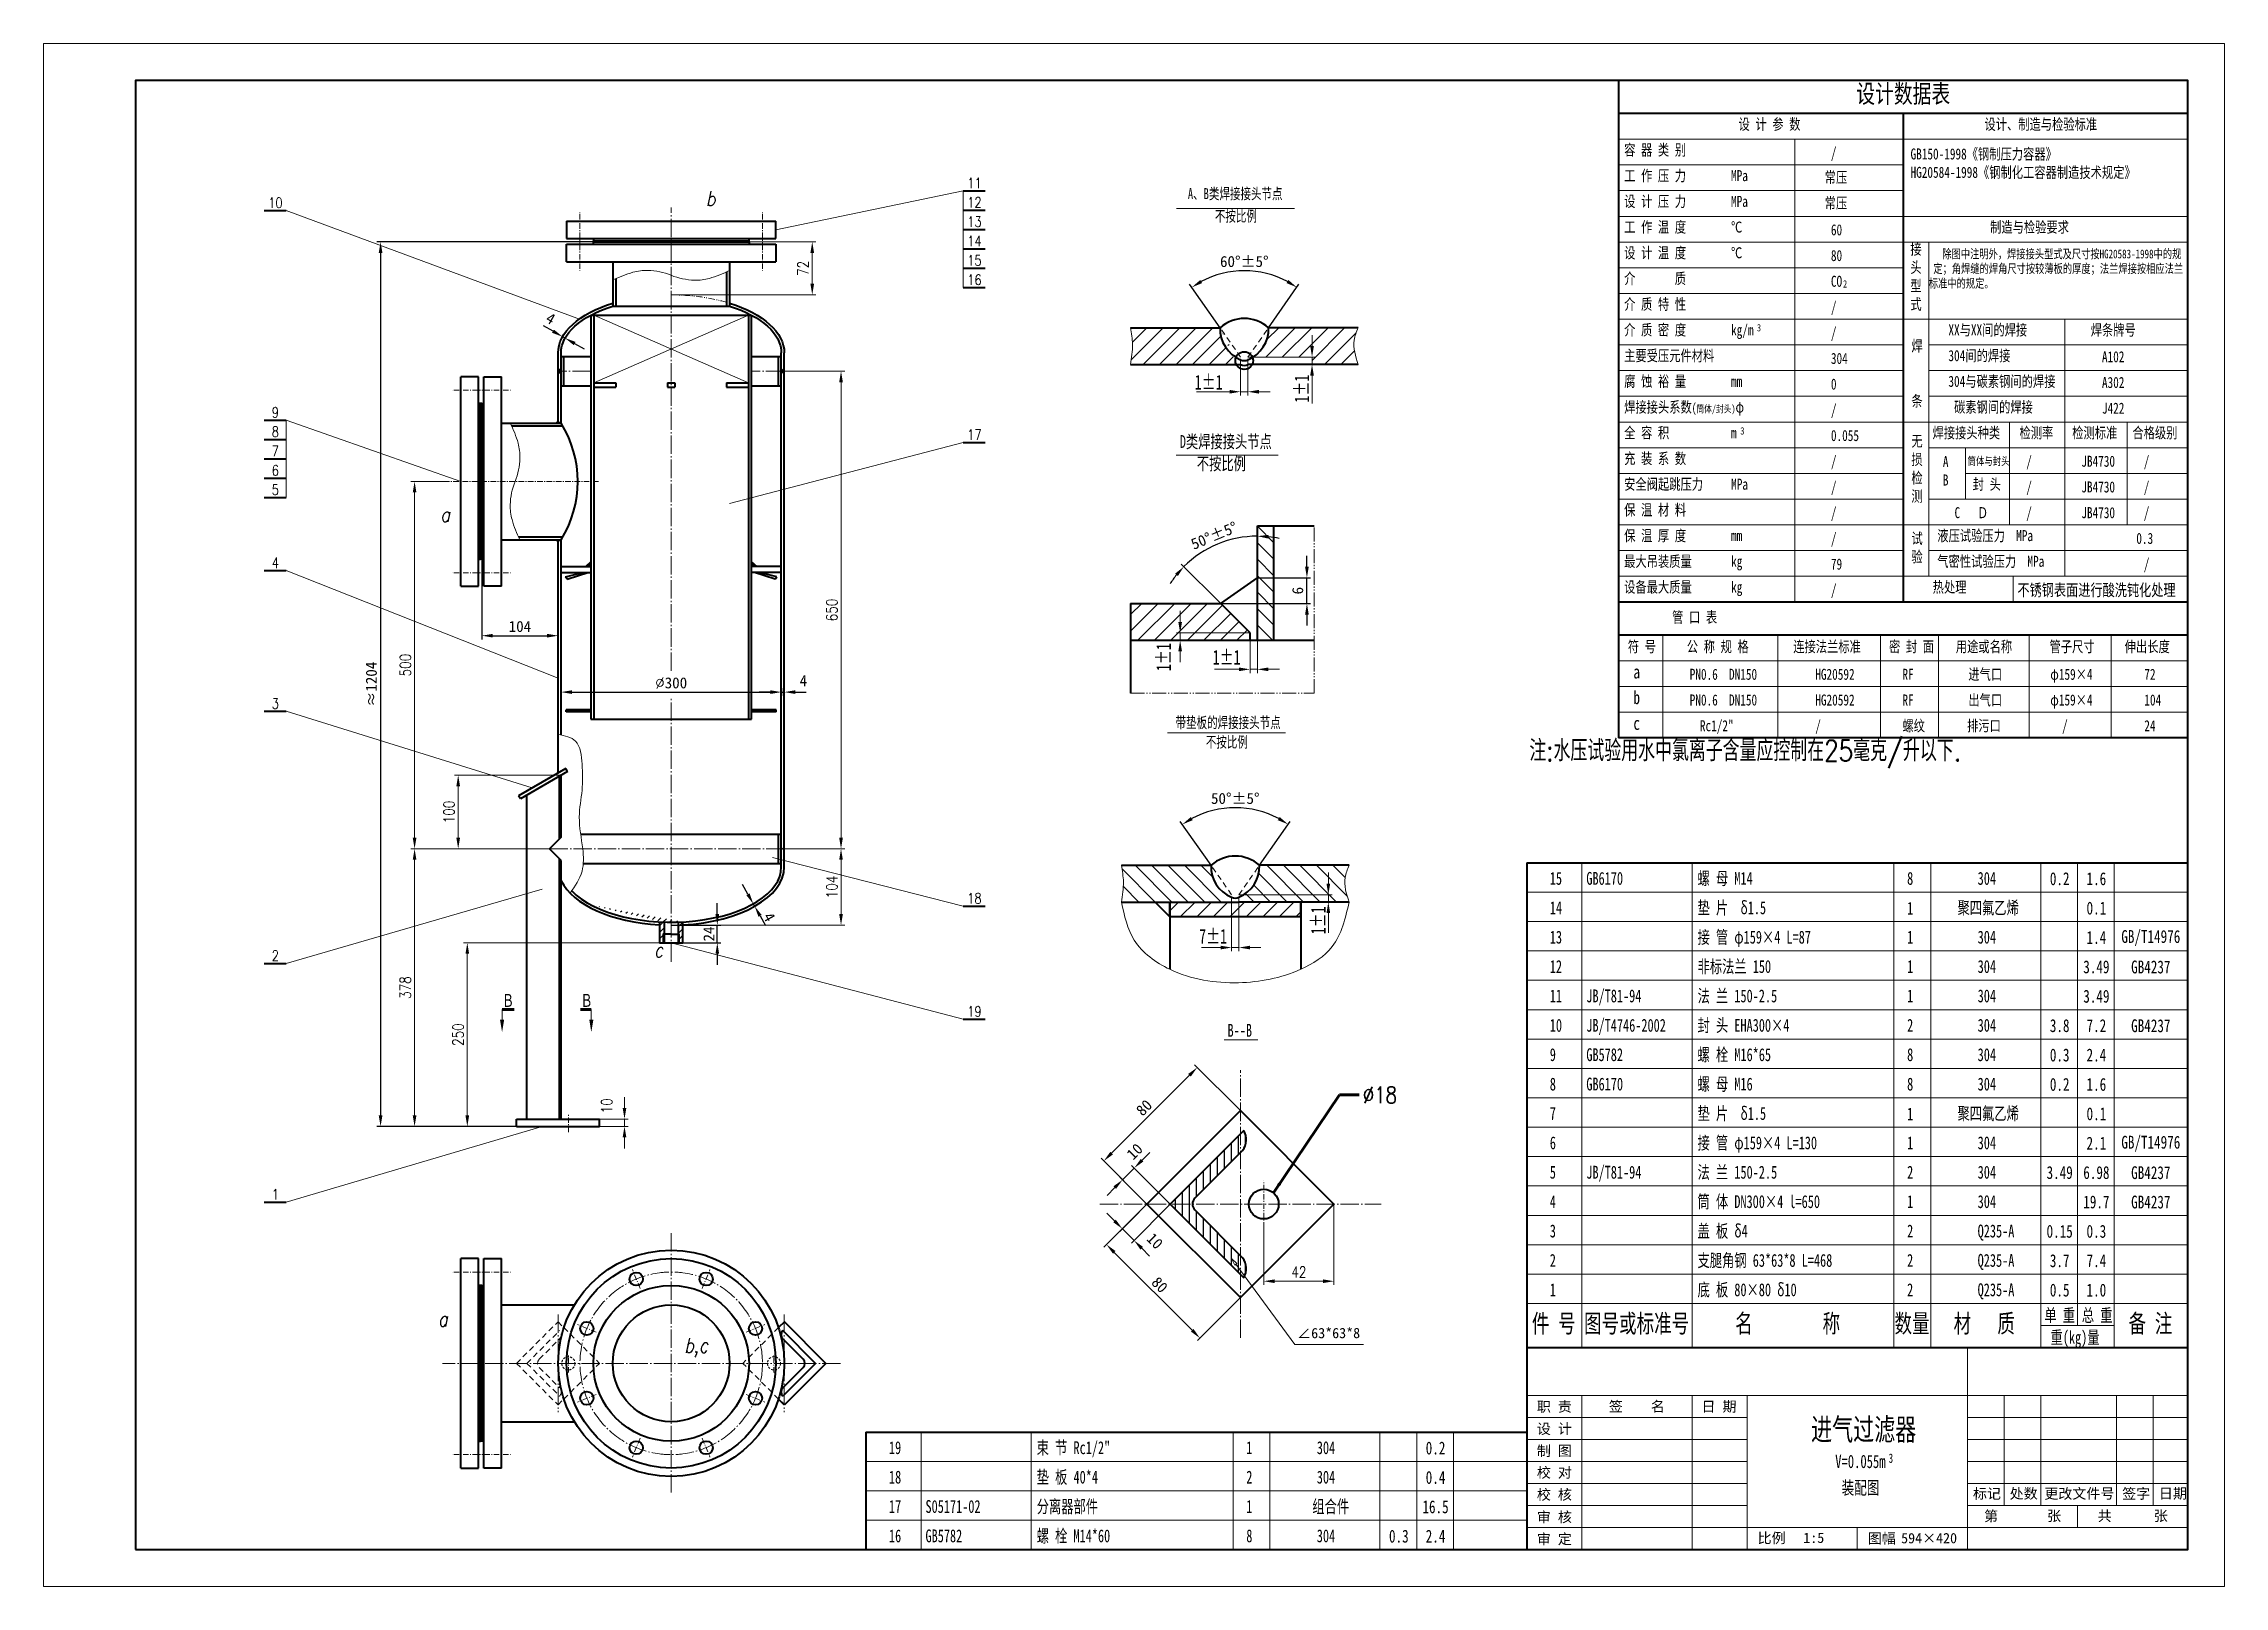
# Model space of a CAD drawing. Extents: x 588 to 14537, y -5563 to 121.
# Drawn here: x 9790 to 12760, y -5563 to -3463 of the extents above; entities that cross this region are included whole.
import ezdxf
from ezdxf.enums import TextEntityAlignment as Align

# ---------------------------------------------------------------- set-up
doc = ezdxf.new("R2010")
doc.units = 0
doc.header["$LTSCALE"] = 10
doc.header["$PDMODE"] = 1
for name, pattern in [('JXX-L', [2.95, 1.9, -0.25, 0.15, -0.25, 0.15, -0.25]), ('JXX-S', [1.7, 0.9, -0.2, 0.1, -0.2, 0.1, -0.2]), ('XX-L', [1.25, 0.75, -0.5]), ('XX-S', [0.5, 0.3, -0.2]), ('ZXX-L', [3.28, 2.5, -0.3, 0.18, -0.3]), ('ZXX-S', [1.27, 0.75, -0.2, 0.12, -0.2])]:
    doc.linetypes.add(name, pattern=pattern)
doc.layers.get('Defpoints').update_dxf_attribs({"linetype": 'CONTINUOUS'})
doc.layers.add('5剖面线层', color=2, linetype='CONTINUOUS')
for name, color, linetype, lineweight in [('A 粗实线', 1, 'CONTINUOUS', 40), ('B 细实线', 7, 'CONTINUOUS', 18), ('C 文 字', 2, 'CONTINUOUS', 20), ('D 短中心线', 3, 'ZXX-S', 18), ('E 长中心线', 3, 'ZXX-L', 18), ('F 短虚线', 6, 'XX-S', 20), ('G 长虚线', 6, 'XX-L', 20), ('H 短双点线', 3, 'JXX-S', 18), ('I 长双点线', 3, 'JXX-L', 18), ('J 标注尺寸', 2, 'CONTINUOUS', 18)]:
    doc.layers.add(name, color=color, linetype=linetype, lineweight=lineweight)
doc.styles.add('HZTXT', font='SIMFANG.TTF', dxfattribs={"width": 0.75})
doc.styles.add('ITALICT', font='ITALICT.shx', dxfattribs={"width": 0.7})
doc.styles.add('PC_TEXTSTYLE', font='romans.shx', dxfattribs={"width": 0.8, "bigfont": 'hzfs.shx'})
doc.styles.add('ROMANC', font='romanc', dxfattribs={"width": 0.7, "height": 6})
doc.styles.get("Standard").update_dxf_attribs({"font": 'SIMFANG.TTF'})
doc.styles.add('style2', font='SIMFANG.TTF', dxfattribs={"width": 0.7})
doc.styles.add('TH_GBDIM', font='romans.shx', dxfattribs={"width": 0.8, "bigfont": 'gbcbig.shx'})
doc.styles.add('标题中文', font='SIMFANG.TTF', dxfattribs={"width": 0.7})
doc.dimstyles.new('通用标注4.0', dxfattribs={"dimscale": 5, "dimtxt": 3, "dimasz": 3, "dimexe": 1, "dimexo": 0, "dimgap": 1, "dimtad": 1, "dimdec": 0, "dimzin": 0, "dimdsep": 46, "dimtxsty": 'Standard', "dimcen": 0, "dimadec": 0, "dimazin": 0, "dimtfac": 0.375, "dimtdec": 0, "dimtmove": 2, "dimatfit": 3, "dimfxl": 0, "dimtzin": 0, "dimarcsym": 0})
pattern_1 = [(135, (-5664.353, -28635.819), (-11.22532, -11.22532), [])]

msp = doc.modelspace()

# ---------------------------------------------------------------- texts
at = {"layer": 'C 文 字'}
for s, height, style, width, p in [('11', 14.113, 'ROMANC', 0.8, (11057.6, -3652.76)), ('10', 14.113, 'ROMANC', 0.8, (10105.42, -3679.63)), ('12', 14.113, 'ROMANC', 0.8, (11057.6, -3679.09)), ('13', 14.113, 'ROMANC', 0.8, (11057.6, -3705.42)), ('14', 14.113, 'ROMANC', 0.8, (11057.6, -3731.76)), ('15', 14.113, 'ROMANC', 0.8, (11057.6, -3758.09)), ('16', 14.113, 'ROMANC', 0.8, (11057.6, -3784.43)), ('9', 14.11, 'ROMANC', 0.8, (10105.42, -3964.9)), ('8', 14.11, 'ROMANC', 0.8, (10105.42, -3991.23)), ('17', 14.113, 'ROMANC', 0.8, (11057.6, -3995.13)), ('7', 14.11, 'ROMANC', 0.8, (10105.42, -4017.57)), ('6', 14.11, 'ROMANC', 0.8, (10105.42, -4043.9)), ('5', 14.11, 'ROMANC', 0.8, (10105.42, -4070.24)), ('4', 14.11, 'ROMANC', 0.8, (10105.42, -4169.71)), ('3', 14.11, 'ROMANC', 0.8, (10105.42, -4361.22)), ('0.2', 17.5, 'HZTXT', 0.75, (12535.46, -4599.8)), ('1.6', 17.5, 'HZTXT', 0.75, (12585.46, -4599.8)), ('18', 14.113, 'ROMANC', 0.8, (11057.6, -4626.39)), ('0.1', 17.5, 'HZTXT', 0.75, (12585.46, -4639.8)), ('1.4', 17.5, 'HZTXT', 0.75, (12585.46, -4679.8)), ('GB/T14976', 17.5, 'HZTXT', 0.75, (12659.59, -4679.8)), ('2', 14.11, 'ROMANC', 0.8, (10105.42, -4704.32)), ('3.49', 17.5, 'HZTXT', 0.75, (12585.46, -4719.8)), ('GB4237', 17.5, 'HZTXT', 0.75, (12659.59, -4719.8)), ('3.49', 17.5, 'HZTXT', 0.75, (12585.46, -4759.8)), ('19', 14.113, 'ROMANC', 0.8, (11057.6, -4780.3)), ('3.8', 17.5, 'HZTXT', 0.75, (12535.46, -4799.8)), ('7.2', 17.5, 'HZTXT', 0.75, (12585.46, -4799.8)), ('GB4237', 17.5, 'HZTXT', 0.75, (12659.59, -4799.8)), ('0.3', 17.5, 'HZTXT', 0.75, (12535.46, -4839.8)), ('2.4', 17.5, 'HZTXT', 0.75, (12585.46, -4839.8)), ('0.2', 17.5, 'HZTXT', 0.75, (12535.46, -4879.8)), ('1.6', 17.5, 'HZTXT', 0.75, (12585.46, -4879.8)), ('0.1', 17.5, 'HZTXT', 0.75, (12585.46, -4919.8)), ('2.1', 17.5, 'HZTXT', 0.75, (12585.46, -4959.8)), ('GB/T14976', 17.5, 'HZTXT', 0.75, (12659.59, -4959.8)), ('3.49', 17.5, 'HZTXT', 0.75, (12535.46, -4999.8)), ('6.98', 17.5, 'HZTXT', 0.75, (12585.46, -4999.8)), ('GB4237', 17.5, 'HZTXT', 0.75, (12659.59, -4999.8)), ('1', 14.11, 'ROMANC', 0.8, (10105.42, -5029.52)), ('19.7', 17.5, 'HZTXT', 0.75, (12585.46, -5039.8)), ('GB4237', 17.5, 'HZTXT', 0.75, (12659.59, -5039.8)), ('0.15', 17.5, 'HZTXT', 0.75, (12535.46, -5079.8)), ('0.3', 17.5, 'HZTXT', 0.75, (12585.46, -5079.8)), ('3.7', 17.5, 'HZTXT', 0.75, (12535.46, -5119.8)), ('7.4', 17.5, 'HZTXT', 0.75, (12585.46, -5119.8)), ('0.5', 17.5, 'HZTXT', 0.75, (12535.46, -5159.8)), ('1.0', 17.5, 'HZTXT', 0.75, (12585.46, -5159.8)), ('0.2', 17.5, 'HZTXT', 0.75, (11685.46, -5374.8)), ('0.4', 17.5, 'HZTXT', 0.75, (11685.46, -5414.8)), ('16.5', 17.5, 'HZTXT', 0.75, (11685.46, -5454.8)), ('0.3', 17.5, 'HZTXT', 0.75, (11635.46, -5494.8)), ('2.4', 17.5, 'HZTXT', 0.75, (11685.46, -5494.8))]:
    msp.add_text(s, height=height, dxfattribs=dict(at, style=style, width=width)).set_placement(p, align=Align.MIDDLE)
for s, height, style, width, p in [('b', 20, 'ITALICT', 0.8, (10691.56, -3683.88)), ('a', 20, 'ITALICT', 0.8, (10329.93, -4113.97)), ('带垫板的焊接接头节点', 15, '标题中文', 0.7, (11331.4, -4394.53)), ('不按比例', 15, '标题中文', 0.7, (11372.57, -4421.16)), ('7±1', 20, 'style2', 0.7, (11363.47, -4688.04)), ('c', 20, 'ITALICT', 0.8, (10621.09, -4706.5)), ('a', 20, 'ITALICT', 0.8, (10326.82, -5209.06)), ('b,c', 20, 'ITALICT', 0.8, (10662.26, -5244.91))]:
    msp.add_text(s, height=height, dxfattribs=dict(at, style=style, width=width)).set_placement(p)
at = {"layer": 'C 文 字', "style": 'style2', "width": 0.7}
msp.add_text('1±1', height=20, rotation=90, dxfattribs=at).set_placement((11535.79, -4675.47))
at = {"layer": 'C 文 字', "style": '标题中文', "oblique": 0.5}
for s, p in [('∠63*63*8', (11539.86, -5217.66)), ('签    名', (11959.5, -5317.72)), ('日 期', (12071.45, -5318.02)), ('设 计', (11847.22, -5348.24)), ('制 图', (11847.22, -5378.24)), ('校 对', (11847.22, -5407.71)), ('校 核', (11847.22, -5437.71)), ('标记', (12436.43, -5436.38)), ('处数', (12486.43, -5436.38)), ('更改文件号', (12562.24, -5436.38)), ('签字', (12639.66, -5436.38)), ('日期', (12689.66, -5436.38)), ('审 核', (11847.22, -5468.24)), ('第       张', (12484.95, -5466.86)), ('共      张', (12634.95, -5466.86)), ('审 定', (11847.22, -5498.24)), ('比例', (12143.11, -5496.95)), ('1:5', (12200.52, -5496.95)), ('图幅', (12293.11, -5497.41)), ('594×420', (12357.56, -5497.41))]:
    msp.add_text(s, height=14, rotation=0.09587, dxfattribs=at).set_placement(p, align=Align.MIDDLE)
msp.add_text('职 责', height=14, rotation=0.09587, dxfattribs=at).set_placement((11847.22, -5318.24), align=Align.MIDDLE_CENTER)
at = {"layer": 'C 文 字', "attachment_point": 1}
for s, insert, char_height, width, style in [('设计数据表', (12258.55, -3518.63), 25, 387.5008, 'HZTXT'), ('设 计 参 数', (12098.09, -3565.13), 15, 240.0005, 'HZTXT'), ('设计、制造与检验标准', (12433.05, -3565.13), 15, 240.0005, 'HZTXT'), ('容 器 类 别', (11942.34, -3600.13), 15, 240.0005, 'HZTXT'), ('/', (12223.92, -3603.91), 15, 240.0005, 'HZTXT'), ('GB150-1998《钢制压力容器》\\PHG20584-1998《钢制化工容器制造技术规定》\\P ', (12332.37, -3605.63), 15, 387.5008, 'HZTXT'), ('工 作 压 力        MPa', (11942.34, -3635.13), 15, 240.0005, 'HZTXT'), ('常压', (12215.49, -3637.38), 15, 240, 'HZTXT'), ('设 计 压 力        MPa', (11942.34, -3670.14), 15, 240.0005, 'HZTXT'), ('常压', (12215.49, -3672.38), 15, 240, 'HZTXT'), ('工 作 温 度        ℃', (11942.34, -3705.14), 15, 240.0005, 'HZTXT'), ('60', (12223.92, -3708.91), 15, 240, 'HZTXT'), (' 制造与检验要求', (12433.05, -3705.14), 15, 240.0005, 'HZTXT'), ('设 计 温 度        ℃', (11942.34, -3740.14), 15, 240.0005, 'HZTXT'), ('接\\P头\\P型\\P式', (12332.11, -3735.1), 15, 240.0005, 'HZTXT'), ('   除图中注明外，焊接接头型式及尺寸按HG20583-1998中的规\\P 定；角焊缝的焊角尺寸按较薄板的厚度；法兰焊接按相应法兰标准中的规定。', (12357.29, -3743.25), 12, 352.5007, 'HZTXT'), ('80', (12223.92, -3743.91), 15, 240, 'HZTXT'), ('介       质', (11942.34, -3775.14), 15, 240.0005, 'HZTXT'), ('CO', (12223.92, -3778.91), 15, 240.0005, 'HZTXT'), ('2', (12240.44, -3785.04), 10, 240.0005, 'HZTXT'), ('介 质 特 性', (11942.34, -3810.14), 15, 240.0005, 'HZTXT'), ('/', (12223.92, -3813.91), 15, 240.0005, 'HZTXT'), ('介 质 密 度        kg/m', (11942.34, -3845.14), 15, 240.0005, 'HZTXT'), ('3', (12123.22, -3844.68), 10, 240.0005, 'HZTXT'), ('/', (12223.92, -3848.91), 15, 240.0005, 'HZTXT'), ('XX与XX间的焊接', (12383.95, -3845.14), 15, 240.0005, 'HZTXT'), ('焊条牌号', (12577.77, -3845.14), 15, 240.0005, 'HZTXT'), ('主要受压元件材料', (11942.34, -3880.14), 15, 240.0005, 'HZTXT'), ('304', (12223.92, -3883.91), 15, 240.0005, 'HZTXT'), ('焊\\P\\P\\P条', (12333.55, -3866.82), 15, 240.0005, 'HZTXT'), ('304间的焊接', (12383.95, -3880.14), 15, 240.0005, 'HZTXT'), ('A102', (12593.04, -3881.66), 15, 240.0005, 'HZTXT'), ('腐 蚀 裕 量        mm', (11942.34, -3915.14), 15, 240.0005, 'HZTXT'), ('0', (12223.92, -3918.91), 15, 240.0005, 'HZTXT'), ('304与碳素钢间的焊接', (12383.95, -3915.14), 15, 240, 'HZTXT'), ('A302', (12593.04, -3916.66), 15, 240, 'HZTXT'), ('焊接接头系数{\\H0.8333x;(\\H0.8x;筒体/封头)}φ{\\H0.8333x;        } ', (11942.34, -3950.14), 15, 240.0005, 'HZTXT'), (' 碳素钢间的焊接', (12383.95, -3950.14), 15, 240, 'HZTXT'), ('/', (12223.92, -3953.91), 15, 240.0005, 'HZTXT'), ('J422', (12593.04, -3951.66), 15, 240, 'HZTXT'), ('全 容 积           m', (11942.34, -3985.14), 15, 240.0005, 'HZTXT'), ('3', (12100.62, -3985.06), 10, 240.0005, 'HZTXT'), ('0.055', (12223.92, -3988.91), 15, 240, 'HZTXT'), ('无\\P损\\P检\\P测', (12333.55, -3996.46), 15, 240.0005, 'HZTXT'), ('焊接接头种类', (12362.3, -3985.14), 15, 240.0005, 'HZTXT'), ('检测率', (12480.75, -3985.14), 15, 240.0005, 'HZTXT'), ('检测标准', (12552.57, -3985.14), 15, 240.0005, 'HZTXT'), ('合格级别', (12634.48, -3985.14), 15, 240.0005, 'HZTXT'), ('充 装 系 数', (11942.34, -4020.14), 15, 240.0005, 'HZTXT'), ('/', (12223.92, -4023.91), 15, 240.0005, 'HZTXT'), ('A\\PB', (12376.39, -4024.45), 15, 240.0005, 'HZTXT'), ('筒体与封头', (12410.23, -4025.84), 10.838, 173.4003, 'HZTXT'), ('/', (12489.96, -4023.91), 15, 240.0005, 'HZTXT'), ('JB4730', (12564.96, -4023.91), 15, 240.0005, 'HZTXT'), ('/', (12649.96, -4023.91), 15, 240.0005, 'HZTXT'), ('安全阀起跳压力     MPa', (11942.34, -4055.14), 15, 240.0005, 'HZTXT'), ('/', (12223.92, -4058.91), 15, 240.0005, 'HZTXT'), ('封 头', (12416.97, -4055.14), 15, 240.0005, 'HZTXT'), ('/', (12489.96, -4058.91), 15, 240.0005, 'HZTXT'), ('JB4730', (12564.96, -4058.91), 15, 240.0005, 'HZTXT'), ('/', (12649.96, -4058.91), 15, 240.0005, 'HZTXT'), ('保 温 材 料', (11942.34, -4090.14), 15, 240.0005, 'HZTXT'), ('/', (12223.92, -4093.91), 15, 240.0005, 'HZTXT'), ('C   Ｄ', (12392.28, -4093.91), 15, 240.0005, 'HZTXT'), ('/', (12489.96, -4093.91), 15, 240.0005, 'HZTXT'), ('JB4730', (12564.96, -4093.91), 15, 240.0005, 'HZTXT'), ('/', (12649.96, -4093.91), 15, 240.0005, 'HZTXT'), ('保 温 厚 度        mm', (11942.34, -4125.14), 15, 240.0005, 'HZTXT'), ('/', (12223.92, -4128.91), 15, 240.0005, 'HZTXT'), ('试\\P验', (12333.55, -4128.91), 15, 240.0005, 'HZTXT'), ('液压试验压力  MPa', (12368.83, -4125.14), 15, 240.0005, 'HZTXT'), ('最大吊装质量       kg', (11942.34, -4160.14), 15, 240.0005, 'HZTXT'), ('气密性试验压力  MPa', (12368.83, -4160.14), 15, 240.0005, 'HZTXT'), ('0.3', (12639.86, -4128.91), 15, 240, 'HZTXT'), ('79', (12223.92, -4163.91), 15, 240, 'HZTXT'), ('/', (12649.96, -4163.91), 15, 240.0005, 'HZTXT'), ('设备最大质量       kg', (11942.34, -4195.14), 15, 240.0005, 'HZTXT'), ('/', (12223.92, -4198.91), 15, 240.0005, 'HZTXT'), ('热处理', (12362.53, -4195.14), 15, 240.0005, 'HZTXT'), ('不锈钢表面进行酸洗钝化处理', (12477.89, -4198.57), 16.2, 259.2, 'HZTXT'), ('管 口 表', (12007.68, -4236.24), 15, 240.0005, 'HZTXT'), (' 符 号', (11939.66, -4276.2), 15, 240.0005, 'HZTXT'), ('公 称 规 格', (12027.67, -4276.2), 15, 240.0005, 'HZTXT'), ('连接法兰标准', (12172.67, -4276.2), 15, 240.0005, 'HZTXT'), ('密 封 面', (12303.01, -4276.2), 15, 240.0005, 'HZTXT'), ('用途或名称', (12394.01, -4276.2), 15, 240.0005, 'HZTXT'), ('管子尺寸', (12521.68, -4276.2), 15, 240.0005, 'HZTXT'), ('伸出长度', (12624.01, -4276.2), 15, 240.0005, 'HZTXT'), ('a', (11954.84, -4309.09), 18, 288.0006, 'HZTXT'), (' PN0.6  DN150', (12023.93, -4313.91), 15, 240, 'HZTXT'), ('HG20592', (12202.64, -4313.91), 15, 240, 'HZTXT'), ('RF', (12321.33, -4313.91), 15, 240, 'HZTXT'), ('进气口', (12411.11, -4313.91), 15, 240.0005, 'HZTXT'), ('φ159×4', (12522.69, -4313.91), 15, 240, 'HZTXT'), ('72', (12650.75, -4313.91), 15, 240, 'HZTXT'), ('b', (11954.84, -4344.09), 18, 288.0006, 'HZTXT'), (' PN0.6  DN150', (12023.93, -4348.91), 15, 240, 'HZTXT'), ('HG20592', (12202.64, -4348.91), 15, 240, 'HZTXT'), ('RF', (12321.33, -4348.91), 15, 240, 'HZTXT'), ('出气口', (12411.11, -4348.91), 15, 240.0005, 'HZTXT'), ('φ159×4', (12522.69, -4348.91), 15, 240, 'HZTXT'), ('104', (12650.75, -4348.91), 15, 240, 'HZTXT'), ('c', (11954.84, -4379.09), 18, 288.0006, 'HZTXT'), ('Rc1/2"', (12045.48, -4383.91), 15, 240, 'HZTXT'), ('/', (12202.64, -4383.91), 15, 240.0005, 'HZTXT'), ('螺纹', (12321.33, -4383.91), 15, 240.0005, 'HZTXT'), ('排污口', (12409.35, -4383.91), 15, 240.0005, 'HZTXT'), ('/', (12538.72, -4383.91), 15, 240.0005, 'HZTXT'), ('24', (12650.75, -4383.91), 15, 240, 'HZTXT'), ('注:水压试验用水中氯离子含量应控制在25毫克/升以下.', (11813.21, -4410.94), 28.8, 3243.48, 'PC_TEXTSTYLE')]:
    msp.add_mtext(s, dxfattribs=dict(at, insert=insert, char_height=char_height, width=width, style=style))
at = {"layer": 'C 文 字', "insert": (11586.62, -4882.78), "char_height": 22.5, "attachment_point": 1, "style": 'TH_GBDIM'}
msp.add_mtext('%%c18', dxfattribs=at)
at = {"layer": 'J 标注尺寸', "style": '标题中文', "width": 0.7}
for s, height, p in [('15', 17.5, (11841.07, -4607.96)), ('GB6170', 17.5, (11890.81, -4607.96)), ('螺 母 M14', 17.5, (12042.29, -4607.96)), ('8', 17.5, (12327.7, -4607.96)), ('304', 17.5, (12423.77, -4607.96)), ('14', 17.5, (11841.07, -4647.96)), ('垫 片  δ1.5', 17.5, (12042.29, -4647.96)), ('1', 17.5, (12327.7, -4648.68)), ('聚四氟乙烯', 17.5, (12396.29, -4647.96)), ('13', 17.5, (11841.07, -4687.96)), ('接 管 φ159×4 L=87', 17.5, (12042.29, -4687.96)), ('1', 17.5, (12327.7, -4687.96)), ('304', 17.5, (12423.77, -4687.96)), ('12', 17.5, (11841.07, -4727.96)), ('非标法兰 150', 17.5, (12042.29, -4727.96)), ('1', 17.5, (12327.7, -4727.96)), ('304', 17.5, (12423.77, -4727.96)), ('11', 17.5, (11841.07, -4767.96)), ('JB/T81-94', 17.5, (11890.81, -4767.96)), ('法 兰 150-2.5', 17.5, (12042.29, -4767.96)), ('1', 17.5, (12327.7, -4767.96)), ('304', 17.5, (12423.77, -4767.96)), ('Ｂ', 17.5, (10413.95, -4774.15)), ('Ｂ', 17.5, (10520.88, -4774.15)), ('B--B', 17.5, (11402.2, -4814.8)), ('10', 17.5, (11841.07, -4807.96)), ('JB/T4746-2002', 17.5, (11890.81, -4807.96)), ('封 头 EHA300×4', 17.5, (12042.29, -4807.96)), ('2', 17.5, (12327.7, -4807.96)), ('304', 17.5, (12423.77, -4807.96)), ('9', 17.5, (11841.07, -4847.96)), ('GB5782', 17.5, (11890.81, -4847.96)), ('螺 栓 M16*65', 17.5, (12042.29, -4847.96)), ('8', 17.5, (12327.7, -4847.96)), ('304', 17.5, (12423.77, -4847.96)), ('8', 17.5, (11841.07, -4887.96)), ('GB6170', 17.5, (11890.81, -4887.96)), ('螺 母 M16 ', 17.5, (12042.29, -4887.96)), ('8', 17.5, (12327.7, -4887.96)), ('304', 17.5, (12423.77, -4887.96)), ('7', 17.5, (11841.07, -4927.96)), ('垫 片  δ1.5', 17.5, (12042.29, -4927.96)), ('1', 17.5, (12327.7, -4928.68)), ('聚四氟乙烯', 17.5, (12396.29, -4927.96)), ('6', 17.5, (11841.07, -4967.96)), ('接 管 φ159×4 L=130', 17.5, (12042.29, -4967.96)), ('1', 17.5, (12327.7, -4967.96)), ('304', 17.5, (12423.77, -4967.96)), ('JB/T81-94', 17.5, (11890.81, -5007.96)), ('法 兰 150-2.5', 17.5, (12042.29, -5007.96)), ('5', 17.5, (11841.07, -5007.96)), ('2', 17.5, (12327.7, -5007.96)), ('304', 17.5, (12423.77, -5007.96)), ('4', 17.5, (11841.07, -5047.96)), ('筒 体 DN300×4 l=650', 17.5, (12042.29, -5047.96)), ('1', 17.5, (12327.7, -5047.96)), ('304', 17.5, (12423.77, -5047.96)), ('3', 17.5, (11841.07, -5087.96)), ('盖 板 δ4', 17.5, (12042.29, -5087.96)), ('2', 17.5, (12327.7, -5087.96)), ('Q235-A', 17.5, (12423.77, -5087.96)), ('支腿角钢 63*63*8 L=468', 17.5, (12042.29, -5127.96)), ('2', 17.5, (11841.07, -5127.96)), ('2', 17.5, (12327.7, -5127.96)), ('Q235-A', 17.5, (12423.77, -5127.96)), ('1', 17.5, (11841.07, -5167.96)), ('底 板 80×80 δ10', 17.5, (12042.29, -5167.96)), ('2', 17.5, (12327.7, -5167.96)), ('Q235-A', 17.5, (12423.77, -5167.96)), ('件 号', 24.99, (11816.65, -5217.52)), ('图号或标准号', 24.99, (11887.71, -5217.52)), ('名        称', 24.99, (12093.54, -5217.52)), ('数量', 24.99, (12310.58, -5217.52)), ('材   质', 24.99, (12391.07, -5217.52)), ('单 重', 17.5, (12514.75, -5202.73)), ('总 重', 17.5, (12565.62, -5202.73)), ('备 注', 24.99, (12629.32, -5217.52)), ('重(kg)量', 17.5, (12523.04, -5232.73)), ('进气过滤器', 29.988, (12196.92, -5364.28)), ('19', 17.5, (10941.07, -5382.96)), ('束 节 Rc1/2"', 17.5, (11142.29, -5382.96)), ('1', 17.5, (11427.69, -5382.96)), ('304', 17.5, (11523.77, -5382.96)), ('垫 板 40*4', 17.5, (11142.29, -5422.96)), ('V=0.055m', 17.993, (12229.79, -5401.88)), ('3', 12.6, (12302.63, -5394.81)), ('18', 17.5, (10941.07, -5422.96)), ('2', 17.5, (11427.69, -5422.96)), ('304', 17.5, (11523.77, -5422.96)), ('装配图', 17.993, (12238.48, -5437.72)), ('17', 17.5, (10941.07, -5462.96)), ('S05171-02', 17.5, (10990.8, -5462.96)), ('分离器部件', 17.5, (11142.29, -5462.96)), ('1', 17.5, (11427.69, -5462.96)), ('组合件', 17.5, (11517.63, -5462.96)), ('16', 17.5, (10941.07, -5502.96)), ('GB5782', 17.5, (10990.8, -5502.96)), ('螺 栓 M14*60', 17.5, (11142.29, -5502.96)), ('8', 17.5, (11427.69, -5502.96)), ('304', 17.5, (11523.77, -5502.96))]:
    msp.add_text(s, height=height, dxfattribs=at).set_placement(p)
at = {"layer": 'J 标注尺寸', "attachment_point": 1}
for s, insert, char_height, width, style in [('A、B类焊接接头节点', (11348.18, -3659.66), 15, 310.5, '标题中文'), ('不按比例', (11384.91, -3690.23), 15, 310.5, '标题中文'), ('D{\\f仿宋_GB2312|b0|i0|c134|p49;类焊接接头节点}', (11337.19, -3995.82), 17.5, 255, 'style2'), ('{\\f仿宋_GB2312|b0|i0|c134|p49;不按比例}', (11360.37, -4025.87), 17.5, 255, 'style2')]:
    msp.add_mtext(s, dxfattribs=dict(at, insert=insert, char_height=char_height, width=width, style=style))
at = {"layer": 'J 标注尺寸', "char_height": 20, "attachment_point": 5, "style": 'style2'}
for insert in [(11376.46, -3923.79), (11400.88, -4298.2)]:
    msp.add_mtext('{\\f仿宋_GB2312|b0|i0|c134|p49;1±1}', dxfattribs=dict(at, insert=insert))
at = {"layer": 'J 标注尺寸', "char_height": 20, "attachment_point": 5, "rotation": 90, "style": 'style2'}
for insert in [(11503.26, -3932.52), (11315.15, -4298.02)]:
    msp.add_mtext('{\\f仿宋_GB2312|b0|i0|c134|p49;1±1}', dxfattribs=dict(at, insert=insert))

# ---------------------------------------------------------------- blocks, each defined once
blk = doc.blocks.new('*D86')
at = {"layer": 'C 文 字', "color": 0, "lineweight": -2}
for p, q in [((10494.5, -4340.1), (10494.5, -4350.7)), ((10509.5, -4345.7), (10779.5, -4345.7)), ((10794.5, -4340.1), (10794.5, -4350.7))]:
    blk.add_line(p, q, dxfattribs=at)
at = {"layer": 'C 文 字', "color": 0}
for points in [[(10509.5, -4343.2), (10509.5, -4348.2), (10494.5, -4345.7)], [(10779.5, -4343.2), (10779.5, -4348.2), (10794.5, -4345.7)]]:
    blk.add_solid(points, dxfattribs=at)
at = {"layer": 'Defpoints', "color": 0}
for p in [(10494.5, -4340.1), (10794.5, -4340.1), (10794.5, -4345.7)]:
    blk.add_point(p, dxfattribs=at)
at = {"layer": 'C 文 字', "color": 0, "insert": (10644.5, -4333.2), "char_height": 15, "attachment_point": 5}
blk.add_mtext('{\\Ftxt.shx;%%c}300', dxfattribs=at)
blk = doc.blocks.new('*D85')
at = {"layer": 'C 文 字', "color": 0}
for p, q in [((10628.5, -4686.9), (10361.8, -4686.9)), ((10366.8, -4701.9), (10366.8, -4921.9)), ((10433.8, -4936.9), (10361.8, -4936.9))]:
    blk.add_line(p, q, dxfattribs=at)
for points in [[(10364.3, -4701.9), (10369.3, -4701.9), (10366.8, -4686.9)], [(10364.3, -4921.9), (10369.3, -4921.9), (10366.8, -4936.9)]]:
    blk.add_solid(points, dxfattribs=at)
at = {"layer": 'Defpoints', "color": 0}
for p in [(10628.5, -4686.9), (10366.8, -4936.9), (10433.8, -4936.9)]:
    blk.add_point(p, dxfattribs=at)
at = {"layer": 'C 文 字', "color": 0, "insert": (10354.3, -4811.9), "char_height": 15, "attachment_point": 5, "rotation": 90, "style": 'TH_GBDIM'}
blk.add_mtext('250', dxfattribs=at)
blk = doc.blocks.new('*D87')
at = {"layer": 'C 文 字', "color": 0, "lineweight": -2}
for p, q in [((10538.5, -3732.9), (10243.7, -3732.9)), ((10248.7, -3747.9), (10248.7, -4921.9)), ((10433.8, -4936.9), (10243.7, -4936.9))]:
    blk.add_line(p, q, dxfattribs=at)
at = {"layer": 'C 文 字', "color": 0}
for points in [[(10246.2, -3747.9), (10251.2, -3747.9), (10248.7, -3732.9)], [(10246.2, -4921.9), (10251.2, -4921.9), (10248.7, -4936.9)]]:
    blk.add_solid(points, dxfattribs=at)
at = {"layer": 'Defpoints', "color": 0}
for p in [(10538.5, -3732.9), (10248.7, -4936.9), (10433.8, -4936.9)]:
    blk.add_point(p, dxfattribs=at)
at = {"layer": 'C 文 字', "color": 0, "insert": (10236.2, -4334.9), "char_height": 15, "attachment_point": 5, "rotation": 90}
blk.add_mtext('≈1204', dxfattribs=at)
blk = doc.blocks.new('*D88')
at = {"layer": 'C 文 字', "color": 0}
for p, q in [((10333.1, -4558.9), (10290, -4558.9)), ((10295, -4573.9), (10295, -4921.9)), ((10317.7, -4936.9), (10290, -4936.9))]:
    blk.add_line(p, q, dxfattribs=at)
for points in [[(10292.5, -4573.9), (10297.5, -4573.9), (10295, -4558.9)], [(10292.5, -4921.9), (10297.5, -4921.9), (10295, -4936.9)]]:
    blk.add_solid(points, dxfattribs=at)
at = {"layer": 'Defpoints', "color": 0}
for p in [(10333.1, -4558.9), (10295, -4936.9), (10317.7, -4936.9)]:
    blk.add_point(p, dxfattribs=at)
at = {"layer": 'C 文 字', "color": 0, "insert": (10282.5, -4747.9), "char_height": 15, "attachment_point": 5, "rotation": 90, "style": 'TH_GBDIM'}
blk.add_mtext('378', dxfattribs=at)
blk = doc.blocks.new('*D89')
at = {"layer": 'C 文 字', "color": 0}
for p, q in [((10494.8, -4458.9), (10349.4, -4458.9)), ((10354.4, -4473.9), (10354.4, -4543.9)), ((10478.8, -4558.9), (10349.4, -4558.9))]:
    blk.add_line(p, q, dxfattribs=at)
for points in [[(10351.9, -4473.9), (10356.9, -4473.9), (10354.4, -4458.9)], [(10351.9, -4543.9), (10356.9, -4543.9), (10354.4, -4558.9)]]:
    blk.add_solid(points, dxfattribs=at)
at = {"layer": 'Defpoints', "color": 0}
for p in [(10494.8, -4458.9), (10354.4, -4558.9), (10478.8, -4558.9)]:
    blk.add_point(p, dxfattribs=at)
at = {"layer": 'C 文 字', "color": 0, "insert": (10341.9, -4508.9), "char_height": 15, "attachment_point": 5, "rotation": 90, "style": 'TH_GBDIM'}
blk.add_mtext('100', dxfattribs=at)
blk = doc.blocks.new('*D90')
at = {"layer": 'C 文 字', "color": 0, "lineweight": -2}
for p, q in [((10386.5, -4163.5), (10386.5, -4273.9)), ((10490.5, -4178), (10490.5, -4273.9)), ((10401.5, -4268.9), (10475.5, -4268.9))]:
    blk.add_line(p, q, dxfattribs=at)
at = {"layer": 'C 文 字', "color": 0}
for points in [[(10401.5, -4266.4), (10401.5, -4271.4), (10386.5, -4268.9)], [(10475.5, -4266.4), (10475.5, -4271.4), (10490.5, -4268.9)]]:
    blk.add_solid(points, dxfattribs=at)
at = {"layer": 'Defpoints', "color": 0}
for p in [(10386.5, -4163.5), (10490.5, -4178), (10490.5, -4268.9)]:
    blk.add_point(p, dxfattribs=at)
at = {"layer": 'C 文 字', "color": 0, "insert": (10438.5, -4256.4), "char_height": 15, "attachment_point": 5}
blk.add_mtext('104', dxfattribs=at)
blk = doc.blocks.new('*D91')
at = {"layer": 'C 文 字', "color": 0, "lineweight": -2}
for p, q in [((10483.6, -3854.5), (10470.5, -3847.1)), ((10496.6, -3861.9), (10499.1, -3857.5)), ((10500, -3863.8), (10502.5, -3859.4)), ((10500, -3863.8), (10496.6, -3861.9)), ((10513, -3871.2), (10526.1, -3878.6))]:
    blk.add_line(p, q, dxfattribs=at)
at = {"layer": 'C 文 字', "color": 0}
for points in [[(10484.8, -3852.3), (10482.3, -3856.6), (10496.6, -3861.9)], [(10514.3, -3869), (10511.8, -3873.4), (10500, -3863.8)]]:
    blk.add_solid(points, dxfattribs=at)
at = {"layer": 'Defpoints', "color": 0}
for p in [(10496.6, -3861.9), (10496.6, -3861.9), (10500, -3863.8)]:
    blk.add_point(p, dxfattribs=at)
at = {"layer": 'C 文 字', "color": 0, "insert": (10480.3, -3837.2), "char_height": 15, "attachment_point": 5, "rotation": 330.4344}
blk.add_mtext('4', dxfattribs=at)
blk = doc.blocks.new('*D93')
at = {"layer": 'C 文 字', "color": 0, "lineweight": -2}
for p, q in [((11244.3, -4973.3), (11350.4, -4867.2)), ((11419.7, -4915.3), (11357.4, -4853.1)), ((11292.4, -5042.6), (11230.2, -4980.3))]:
    blk.add_line(p, q, dxfattribs=at)
at = {"layer": 'C 文 字', "color": 0}
for points in [[(11348.6, -4865.4), (11352.1, -4869), (11361, -4856.6)], [(11242.5, -4971.5), (11246.1, -4975), (11233.7, -4983.9)]]:
    blk.add_solid(points, dxfattribs=at)
at = {"layer": 'Defpoints', "color": 0}
for p in [(11361, -4856.6), (11419.7, -4915.3), (11292.4, -5042.6)]:
    blk.add_point(p, dxfattribs=at)
at = {"layer": 'C 文 字', "color": 0, "insert": (11288.5, -4911.4), "char_height": 15, "attachment_point": 5, "rotation": 45}
blk.add_mtext('80', dxfattribs=at)
blk = doc.blocks.new('*D92')
at = {"layer": 'C 文 字', "color": 0, "lineweight": -2}
for p, q in [((11285.8, -4982.9), (11296.4, -4972.3)), ((11308.3, -5058.5), (11255.7, -5005.9)), ((11275.2, -4993.5), (11259.3, -5009.5)), ((11324.2, -5042.6), (11271.6, -4990)), ((11248.7, -5020.1), (11238.1, -5030.7))]:
    blk.add_line(p, q, dxfattribs=at)
at = {"layer": 'C 文 字', "color": 0}
for points in [[(11284, -4981.2), (11287.5, -4984.7), (11275.2, -4993.5)], [(11246.9, -5018.3), (11250.4, -5021.8), (11259.3, -5009.5)]]:
    blk.add_solid(points, dxfattribs=at)
at = {"layer": 'Defpoints', "color": 0}
for p in [(11259.3, -5009.5), (11324.2, -5042.6), (11308.3, -5058.5)]:
    blk.add_point(p, dxfattribs=at)
at = {"layer": 'C 文 字', "color": 0, "insert": (11275.7, -4971), "char_height": 15, "attachment_point": 5, "rotation": 45}
blk.add_mtext('10', dxfattribs=at)
blk = doc.blocks.new('*D94')
at = {"layer": 'C 文 字', "color": 0}
for p, q in [((10580.9, -4911.9), (10580.9, -4896.9)), ((10546.9, -4926.9), (10585.9, -4926.9)), ((10580.9, -4936.9), (10580.9, -4926.9)), ((10546.9, -4936.9), (10585.9, -4936.9)), ((10580.9, -4951.9), (10580.9, -4966.9))]:
    blk.add_line(p, q, dxfattribs=at)
for points in [[(10578.4, -4911.9), (10583.4, -4911.9), (10580.9, -4926.9)], [(10578.4, -4951.9), (10583.4, -4951.9), (10580.9, -4936.9)]]:
    blk.add_solid(points, dxfattribs=at)
at = {"layer": 'Defpoints', "color": 0}
for p in [(10546.9, -4926.9), (10580.9, -4926.9), (10546.9, -4936.9)]:
    blk.add_point(p, dxfattribs=at)
at = {"layer": 'C 文 字', "color": 0, "insert": (10556.8, -4908.8), "char_height": 15, "attachment_point": 5, "rotation": 90, "style": 'TH_GBDIM'}
blk.add_mtext('10', dxfattribs=at)
blk = doc.blocks.new('*D97')
at = {"layer": 'C 文 字', "color": 0, "lineweight": -2}
for p, q in [((11308.3, -5026.7), (11255.3, -5079.7)), ((11324.2, -5042.6), (11271.2, -5095.6)), ((11248.3, -5065.6), (11237.6, -5055)), ((11274.8, -5092.1), (11258.9, -5076.2)), ((11285.4, -5102.7), (11296, -5113.3))]:
    blk.add_line(p, q, dxfattribs=at)
at = {"layer": 'C 文 字', "color": 0}
for points in [[(11250, -5063.8), (11246.5, -5067.3), (11258.9, -5076.2)], [(11287.1, -5100.9), (11283.6, -5104.5), (11274.8, -5092.1)]]:
    blk.add_solid(points, dxfattribs=at)
at = {"layer": 'Defpoints', "color": 0}
for p in [(11308.3, -5026.7), (11324.2, -5042.6), (11258.9, -5076.2)]:
    blk.add_point(p, dxfattribs=at)
at = {"layer": 'C 文 字', "color": 0, "insert": (11303.2, -5092.9), "char_height": 15, "attachment_point": 5, "rotation": 315}
blk.add_mtext('10', dxfattribs=at)
blk = doc.blocks.new('*D96')
at = {"layer": 'C 文 字', "color": 0, "lineweight": -2}
for p, q in [((11292.4, -5042.6), (11233.8, -5101.2)), ((11247.9, -5108.3), (11354, -5214.4)), ((11419.7, -5169.9), (11361.1, -5228.5))]:
    blk.add_line(p, q, dxfattribs=at)
at = {"layer": 'C 文 字', "color": 0}
for points in [[(11249.7, -5106.5), (11246.2, -5110.1), (11237.3, -5097.7)], [(11355.8, -5212.6), (11352.2, -5216.1), (11364.6, -5225)]]:
    blk.add_solid(points, dxfattribs=at)
at = {"layer": 'Defpoints', "color": 0}
for p in [(11292.4, -5042.6), (11419.7, -5169.9), (11364.6, -5225)]:
    blk.add_point(p, dxfattribs=at)
at = {"layer": 'C 文 字', "color": 0, "insert": (11309.8, -5152.5), "char_height": 15, "attachment_point": 5, "rotation": 315}
blk.add_mtext('80', dxfattribs=at)
blk = doc.blocks.new('*D95')
at = {"layer": 'C 文 字', "color": 0}
for p, q in [((11547, -5042.6), (11547, -5152.6)), ((11451.5, -5074.5), (11451.5, -5152.6)), ((11466.5, -5147.6), (11532, -5147.6))]:
    blk.add_line(p, q, dxfattribs=at)
for points in [[(11466.5, -5145.1), (11466.5, -5150.1), (11451.5, -5147.6)], [(11532, -5145.1), (11532, -5150.1), (11547, -5147.6)]]:
    blk.add_solid(points, dxfattribs=at)
at = {"layer": 'Defpoints', "color": 0}
for p in [(11547, -5042.6), (11451.5, -5074.5), (11547, -5147.6)]:
    blk.add_point(p, dxfattribs=at)
at = {"layer": 'C 文 字', "color": 0, "insert": (11499.3, -5135.1), "char_height": 15, "attachment_point": 5, "style": 'TH_GBDIM'}
blk.add_mtext('42', dxfattribs=at)
blk = doc.blocks.new('*D99')
at = {"layer": 'C 文 字', "color": 0}
for p, q in [((10794.5, -4558.9), (10880.8, -4558.9)), ((10875.8, -4573.9), (10875.8, -4647.9)), ((10688.2, -4662.9), (10880.8, -4662.9))]:
    blk.add_line(p, q, dxfattribs=at)
for points in [[(10873.3, -4573.9), (10878.3, -4573.9), (10875.8, -4558.9)], [(10873.3, -4647.9), (10878.3, -4647.9), (10875.8, -4662.9)]]:
    blk.add_solid(points, dxfattribs=at)
at = {"layer": 'Defpoints', "color": 0}
for p in [(10794.5, -4558.9), (10688.2, -4662.9), (10875.8, -4662.9)]:
    blk.add_point(p, dxfattribs=at)
at = {"layer": 'C 文 字', "color": 0, "insert": (10863.3, -4610.9), "char_height": 15, "attachment_point": 5, "rotation": 90, "style": 'TH_GBDIM'}
blk.add_mtext('104', dxfattribs=at)
blk = doc.blocks.new('*D101')
at = {"layer": 'C 文 字', "color": 0, "lineweight": -2}
for p, q in [((10707.3, -4647.9), (10707.3, -4632.9)), ((10644.5, -4662.9), (10712.3, -4662.9)), ((10644.5, -4686.9), (10712.3, -4686.9)), ((10707.3, -4686.9), (10707.3, -4662.9)), ((10707.3, -4701.9), (10707.3, -4716.9))]:
    blk.add_line(p, q, dxfattribs=at)
at = {"layer": 'C 文 字', "color": 0}
for points in [[(10704.8, -4647.9), (10709.8, -4647.9), (10707.3, -4662.9)], [(10704.8, -4701.9), (10709.8, -4701.9), (10707.3, -4686.9)]]:
    blk.add_solid(points, dxfattribs=at)
at = {"layer": 'Defpoints', "color": 0}
for p in [(10644.5, -4662.9), (10644.5, -4686.9), (10707.3, -4662.9)]:
    blk.add_point(p, dxfattribs=at)
at = {"layer": 'C 文 字', "color": 0, "insert": (10695.8, -4674.9), "char_height": 15, "attachment_point": 5, "rotation": 90}
blk.add_mtext('24', dxfattribs=at)
blk = doc.blocks.new('*D100')
at = {"layer": 'C 文 字', "color": 0, "lineweight": -2}
for p, q in [((10749, -4620.8), (10741.7, -4607.7)), ((10756.3, -4633.9), (10752, -4636.3)), ((10758.2, -4637.2), (10753.8, -4639.7)), ((10758.2, -4637.2), (10756.3, -4633.9)), ((10765.5, -4650.3), (10772.8, -4663.4))]:
    blk.add_line(p, q, dxfattribs=at)
at = {"layer": 'C 文 字', "color": 0}
for points in [[(10751.2, -4619.6), (10746.8, -4622), (10756.3, -4633.9)], [(10767.7, -4649.1), (10763.3, -4651.5), (10758.2, -4637.2)]]:
    blk.add_solid(points, dxfattribs=at)
at = {"layer": 'Defpoints', "color": 0}
for p in [(10756.3, -4633.9), (10756.3, -4633.9), (10758.2, -4637.2)]:
    blk.add_point(p, dxfattribs=at)
at = {"layer": 'C 文 字', "color": 0, "insert": (10778.1, -4651.8), "char_height": 15, "attachment_point": 5, "rotation": 299.2279}
blk.add_mtext('4', dxfattribs=at)
blk = doc.blocks.new('*D102')
at = {"layer": 'C 文 字', "color": 0, "lineweight": -2}
for p, q in [((10779.5, -4345.7), (10764.5, -4345.7)), ((10794.5, -4340.1), (10794.5, -4350.7)), ((10794.5, -4345.7), (10798.5, -4345.7)), ((10798.5, -4340.8), (10798.5, -4350.7)), ((10813.5, -4345.7), (10828.5, -4345.7))]:
    blk.add_line(p, q, dxfattribs=at)
at = {"layer": 'C 文 字', "color": 0}
for points in [[(10779.5, -4343.2), (10779.5, -4348.2), (10794.5, -4345.7)], [(10813.5, -4343.2), (10813.5, -4348.2), (10798.5, -4345.7)]]:
    blk.add_solid(points, dxfattribs=at)
at = {"layer": 'Defpoints', "color": 0}
for p in [(10794.5, -4340.1), (10798.5, -4340.8), (10798.5, -4345.7)]:
    blk.add_point(p, dxfattribs=at)
at = {"layer": 'C 文 字', "color": 0, "insert": (10824.6, -4330.1), "char_height": 15, "attachment_point": 5}
blk.add_mtext('4', dxfattribs=at)
blk = doc.blocks.new('*D103')
at = {"layer": 'Defpoints', "color": 0}
for p in [(11450.3, -3774.7), (11392, -3849.7), (11458, -3849.7), (11420, -3889.7), (11430, -3889.7)]:
    blk.add_point(p, dxfattribs=at)
at = {"layer": 'J 标注尺寸', "color": 0, "lineweight": -2}
for p, q in [((11392, -3849.7), (11350.6, -3790.6)), ((11458, -3849.7), (11499.5, -3790.6))]:
    blk.add_line(p, q, dxfattribs=at)
blk.add_arc((11425, -3896.9), 124.8, 61.8925, 118.1075, dxfattribs=at)
at = {"layer": 'J 标注尺寸', "color": 0}
for points in [[(11367.6, -3788.9), (11365, -3784.7), (11353.5, -3794.7)], [(11485.1, -3784.7), (11482.5, -3788.9), (11496.6, -3794.7)]]:
    blk.add_solid(points, dxfattribs=at)
at = {"layer": 'J 标注尺寸', "color": 0, "insert": (11425, -3759.6), "char_height": 15, "attachment_point": 5}
blk.add_mtext('{\\f仿宋_GB2312|b0|i0|c134|p49;60°±5°}', dxfattribs=at)
blk = doc.blocks.new('*D105')
at = {"layer": 'Defpoints', "color": 0}
for p in [(11406.2, -4138.2), (11442.9, -4142.1), (11392.9, -4225.1), (11432.9, -4265.1), (11442.9, -4275.1)]:
    blk.add_point(p, dxfattribs=at)
at = {"layer": 'J 标注尺寸', "color": 0, "lineweight": -2}
for p, q in [((11442.9, -4142.1), (11442.9, -4128.4)), ((11392.9, -4225.1), (11339.2, -4171.4))]:
    blk.add_line(p, q, dxfattribs=at)
for start, end in [(90, 135), (77.8674, 83.9337), (141.0663, 147.1326)]:
    blk.add_arc((11442.9, -4275.1), 141.7, start, end, dxfattribs=at)
at = {"layer": 'J 标注尺寸', "color": 0}
for points in [[(11457.8, -4136.7), (11458, -4131.7), (11442.9, -4133.4)], [(11330.8, -4184.4), (11334.5, -4187.7), (11342.7, -4174.9)]]:
    blk.add_solid(points, dxfattribs=at)
at = {"layer": 'J 标注尺寸', "color": 0, "insert": (11383.9, -4132.6), "char_height": 15, "attachment_point": 5, "rotation": 22.5}
blk.add_mtext('{\\f仿宋_GB2312|b0|i0|c134|p49;50°±5°}', dxfattribs=at)
blk = doc.blocks.new('*D98')
at = {"layer": 'Defpoints', "color": 0}
for p in [(11438.1, -4505.6), (11379.7, -4581.4), (11445.7, -4581.4), (11407.7, -4621.4), (11417.7, -4621.4)]:
    blk.add_point(p, dxfattribs=at)
at = {"layer": 'J 标注尺寸', "color": 0, "lineweight": -2}
for p, q in [((11379.7, -4581.4), (11337.8, -4521.6)), ((11445.7, -4581.4), (11487.6, -4521.6))]:
    blk.add_line(p, q, dxfattribs=at)
blk.add_arc((11412.7, -4628.6), 125.6, 61.8492, 118.1508, dxfattribs=at)
at = {"layer": 'J 标注尺寸', "color": 0}
for points in [[(11354.8, -4520), (11352.2, -4515.7), (11340.7, -4525.7)], [(11473.2, -4515.7), (11470.6, -4520), (11484.7, -4525.7)]]:
    blk.add_solid(points, dxfattribs=at)
at = {"layer": 'J 标注尺寸', "color": 0, "insert": (11412.7, -4490.5), "char_height": 15, "attachment_point": 5}
blk.add_mtext('{\\f仿宋_GB2312|b0|i0|c134|p49;50°±5°}', dxfattribs=at)
blk = doc.blocks.new('*D104')
at = {"layer": 'Defpoints', "color": 0}
for p in [(11442.9, -4190.1), (11510.3, -4190.1), (11392.9, -4225.1)]:
    blk.add_point(p, dxfattribs=at)
at = {"layer": 'J 标注尺寸', "color": 0, "lineweight": -2}
for p, q in [((11510.3, -4175.1), (11510.3, -4160.1)), ((11442.9, -4190.1), (11515.3, -4190.1)), ((11510.3, -4225.1), (11510.3, -4190.1)), ((11392.9, -4225.1), (11515.3, -4225.1)), ((11510.3, -4240.1), (11510.3, -4255.1))]:
    blk.add_line(p, q, dxfattribs=at)
at = {"layer": 'J 标注尺寸', "color": 0}
for points in [[(11507.8, -4175.1), (11512.8, -4175.1), (11510.3, -4190.1)], [(11507.8, -4240.1), (11512.8, -4240.1), (11510.3, -4225.1)]]:
    blk.add_solid(points, dxfattribs=at)
at = {"layer": 'J 标注尺寸', "color": 0, "insert": (11497.8, -4207.6), "char_height": 15, "attachment_point": 5, "rotation": 90}
blk.add_mtext('6', dxfattribs=at)
blk = doc.blocks.new('*D106')
at = {"layer": 'C 文 字', "color": 0}
for p, q in [((10746, -3732.9), (10841.6, -3732.9)), ((10836.6, -3789.9), (10836.6, -3747.9)), ((10644.5, -3804.9), (10841.6, -3804.9))]:
    blk.add_line(p, q, dxfattribs=at)
for points in [[(10834.1, -3747.9), (10839.1, -3747.9), (10836.6, -3732.9)], [(10834.1, -3789.9), (10839.1, -3789.9), (10836.6, -3804.9)]]:
    blk.add_solid(points, dxfattribs=at)
at = {"layer": 'Defpoints', "color": 0}
for p in [(10746, -3732.9), (10836.6, -3732.9), (10644.5, -3804.9)]:
    blk.add_point(p, dxfattribs=at)
at = {"layer": 'C 文 字', "color": 0, "insert": (10824.1, -3768.9), "char_height": 15, "attachment_point": 5, "rotation": 90, "style": 'TH_GBDIM'}
blk.add_mtext('72', dxfattribs=at)
blk = doc.blocks.new('*D107')
at = {"layer": 'C 文 字', "color": 0}
for p, q in [((10794.5, -3908.9), (10880.8, -3908.9)), ((10875.8, -4543.9), (10875.8, -3923.9)), ((10821.7, -4558.9), (10880.8, -4558.9))]:
    blk.add_line(p, q, dxfattribs=at)
for points in [[(10873.3, -3923.9), (10878.3, -3923.9), (10875.8, -3908.9)], [(10873.3, -4543.9), (10878.3, -4543.9), (10875.8, -4558.9)]]:
    blk.add_solid(points, dxfattribs=at)
at = {"layer": 'Defpoints', "color": 0}
for p in [(10794.5, -3908.9), (10875.8, -3908.9), (10821.7, -4558.9)]:
    blk.add_point(p, dxfattribs=at)
at = {"layer": 'C 文 字', "color": 0, "insert": (10863.3, -4233.9), "char_height": 15, "attachment_point": 5, "rotation": 90, "style": 'TH_GBDIM'}
blk.add_mtext('650', dxfattribs=at)
blk = doc.blocks.new('*D108')
at = {"layer": 'C 文 字', "color": 0}
for p, q in [((10335.4, -4058.9), (10290, -4058.9)), ((10295, -4543.9), (10295, -4073.9)), ((10426.4, -4558.9), (10290, -4558.9))]:
    blk.add_line(p, q, dxfattribs=at)
for points in [[(10292.5, -4073.9), (10297.5, -4073.9), (10295, -4058.9)], [(10292.5, -4543.9), (10297.5, -4543.9), (10295, -4558.9)]]:
    blk.add_solid(points, dxfattribs=at)
at = {"layer": 'Defpoints', "color": 0}
for p in [(10295, -4058.9), (10335.4, -4058.9), (10426.4, -4558.9)]:
    blk.add_point(p, dxfattribs=at)
at = {"layer": 'C 文 字', "color": 0, "insert": (10282.5, -4308.9), "char_height": 15, "attachment_point": 5, "rotation": 90, "style": 'TH_GBDIM'}
blk.add_mtext('500', dxfattribs=at)

# ---------------------------------------------------------------- dimensions: what is measured, and where the dimension line sits
at = {"layer": 'C 文 字'}
dim = msp.add_linear_dim(base=(10248.73, -4936.93), p1=(10538.48, -3732.93), p2=(10433.77, -4936.93), angle=90, text='≈<>', dimstyle='通用标注4.0', dxfattribs=at)
dim.commit()
dim.dimension.update_dxf_attribs({"geometry": '*D87', "text_midpoint": (10236.23, -4334.93)})
for base, p1, p2, picture, middle in [((10836.56, -3732.93), (10644.48, -3804.93), (10745.99, -3732.93), '*D106', (10824.06, -3768.93)), ((10875.83, -3908.93), (10821.72, -4558.93), (10794.48, -3908.93), '*D107', (10863.33, -4233.93)), ((10295.04, -4058.93), (10426.38, -4558.93), (10335.4, -4058.93), '*D108', (10282.54, -4308.93)), ((10354.43, -4558.93), (10494.81, -4458.93), (10478.81, -4558.93), '*D89', (10341.93, -4508.93)), ((10295.04, -4936.93), (10333.14, -4558.93), (10317.71, -4936.93), '*D88', (10282.54, -4747.93)), ((10875.83, -4662.93), (10794.48, -4558.93), (10688.2, -4662.93), '*D99', (10863.33, -4610.93)), ((10366.79, -4936.93), (10628.48, -4686.93), (10433.77, -4936.93), '*D85', (10354.29, -4811.93))]:
    dim = msp.add_linear_dim(base=base, p1=p1, p2=p2, angle=90, dimstyle='通用标注4.0', override={"dimtxsty": 'TH_GBDIM', "dimlwd": 65535, "dimlwe": 65535}, dxfattribs=at)
    dim.commit()
    dim.dimension.update_dxf_attribs({"geometry": picture, "text_midpoint": middle})
for base, p1, p2, angle, picture, middle, dimtype in [((10496.62, -3861.86), (10500, -3863.77), (10496.62, -3861.86), 150.43443, '*D91', (10480.33, -3837.19), 161), ((10707.31, -4662.93), (10644.48, -4686.93), (10644.48, -4662.93), 90, '*D101', (10695.84, -4674.93), 160), ((10756.33, -4633.9), (10758.18, -4637.21), (10756.33, -4633.9), 119.22791, '*D100', (10778.05, -4651.83), 161)]:
    dim = msp.add_linear_dim(base=base, p1=p1, p2=p2, angle=angle, dimstyle='通用标注4.0', dxfattribs=at)
    dim.commit()
    dim.dimension.update_dxf_attribs({"geometry": picture, "text_midpoint": middle, "dimtype": dimtype})
for base, p1, p2, text, picture, middle in [((10490.48, -4268.91), (10386.48, -4163.54), (10490.48, -4178), '104', '*D90', (10438.48, -4256.41)), ((10794.48, -4345.66), (10494.48, -4340.15), (10794.48, -4340.15), '{\\Ftxt.shx;%%c}<>', '*D86', (10644.48, -4333.16))]:
    dim = msp.add_linear_dim(base=base, p1=p1, p2=p2, text=text, dimstyle='通用标注4.0', dxfattribs=at)
    dim.commit()
    dim.dimension.update_dxf_attribs({"geometry": picture, "text_midpoint": middle})
dim = msp.add_linear_dim(base=(10798.48, -4345.66), p1=(10794.48, -4340.15), p2=(10798.48, -4340.83), dimstyle='通用标注4.0', dxfattribs=at)
dim.commit()
dim.dimension.update_dxf_attribs({"geometry": '*D102', "text_midpoint": (10824.56, -4330.09), "dimtype": 160})
for p2, distance, picture, middle in [((11419.7, -4915.34), 83.07, '*D93', (11288.49, -4911.4)), ((11419.7, -5169.9), -77.91, '*D96', (11309.81, -5152.51))]:
    dim = msp.add_aligned_dim(p1=(11292.43, -5042.62), p2=p2, distance=distance, text='80', dimstyle='通用标注4.0', dxfattribs=at)
    dim.commit()
    dim.dimension.update_dxf_attribs({"geometry": picture, "text_midpoint": middle})
dim = msp.add_linear_dim(base=(10580.94, -4926.93), p1=(10546.91, -4936.93), p2=(10546.91, -4926.93), angle=90, dimstyle='通用标注4.0', override={"dimtxsty": 'TH_GBDIM', "dimlwd": 65535, "dimlwe": 65535}, dxfattribs=at)
dim.commit()
dim.dimension.update_dxf_attribs({"geometry": '*D94', "text_midpoint": (10556.78, -4908.81), "dimtype": 160})
for base, p2, angle, picture, middle in [((11259.27, -5009.46), (11308.34, -5058.53), 225, '*D92', (11275.65, -4971.02)), ((11258.86, -5076.18), (11308.34, -5026.71), 135, '*D97', (11303.2, -5092.87))]:
    dim = msp.add_linear_dim(base=base, p1=(11324.25, -5042.62), p2=p2, angle=angle, text='10', dimstyle='通用标注4.0', dxfattribs=at)
    dim.commit()
    dim.dimension.update_dxf_attribs({"geometry": picture, "text_midpoint": middle, "dimtype": 161})
dim = msp.add_linear_dim(base=(11546.98, -5147.64), p1=(11451.52, -5074.49), p2=(11546.98, -5042.62), text='42', dimstyle='通用标注4.0', override={"dimtxsty": 'TH_GBDIM', "dimlwd": 65535, "dimlwe": 65535}, dxfattribs=at)
dim.commit()
dim.dimension.update_dxf_attribs({"geometry": '*D95', "text_midpoint": (11499.25, -5135.14)})
at = {"layer": 'J 标注尺寸'}
for base, line1, line2, text, picture, middle in [((11450.27, -3774.67), ((11420.04, -3889.72), (11392.03, -3849.72)), ((11430.04, -3889.72), (11458.05, -3849.72)), '{\\f仿宋_GB2312|b0|i0|c134|p49;60°±5°}', '*D103', (11425.04, -3759.59)), ((11406.23, -4138.23), ((11442.92, -4275.14), (11442.92, -4142.12)), ((11432.92, -4265.14), (11392.92, -4225.14)), '{\\f仿宋_GB2312|b0|i0|c134|p49;50°±5°}', '*D105', (11383.89, -4132.65)), ((11438.09, -4505.62), ((11407.7, -4621.44), (11379.69, -4581.44)), ((11417.7, -4621.44), (11445.71, -4581.44)), '{\\f仿宋_GB2312|b0|i0|c134|p49;50°±5°}', '*D98', (11412.7, -4490.52))]:
    dim = msp.add_angular_dim_2l(base=base, line1=line1, line2=line2, text=text, dimstyle='通用标注4.0', dxfattribs=at)
    dim.commit()
    dim.dimension.update_dxf_attribs({"geometry": picture, "text_midpoint": middle})
dim = msp.add_linear_dim(base=(11510.32, -4190.13), p1=(11392.92, -4225.14), p2=(11442.92, -4190.13), angle=90, text='6', dimstyle='通用标注4.0', dxfattribs=at)
dim.commit()
dim.dimension.update_dxf_attribs({"geometry": '*D104', "text_midpoint": (11497.82, -4207.64)})

# ---------------------------------------------------------------- hatches: boundary and pattern name
at = {"layer": '5剖面线层'}
h = msp.add_hatch(dxfattribs=at)
h.set_pattern_fill('ANSI37', color=256, scale=0.25, style=0)
h.set_pattern_definition([(135, (17901.6481, -2610.88394), (0.56126601, 0.56126601), []), (45, (17901.6481, -2610.88394), (0.56126601, -0.56126601), [])])
h.paths.add_polyline_path([(10534.98, -4167.79), (10534.98, -4174.67), (10527.61, -4174.67)])
h = msp.add_hatch(dxfattribs=at)
h.set_pattern_fill('ANSI37', color=256, scale=0.25, style=0)
h.set_pattern_definition([(45, (3387.3185, -2610.88394), (-0.56126601, 0.56126601), []), (135, (3387.3185, -2610.88394), (-0.56126601, -0.56126601), [])])
h.paths.add_polyline_path([(10753.98, -4167.79), (10753.98, -4174.67), (10761.36, -4174.67)])
h = msp.add_hatch(dxfattribs=at)
h.set_pattern_fill('ANSI31', color=256, scale=2, style=0)
h.set_pattern_definition([(45, (3357.3185, -2424.855), (-4.490128, 4.490128), [])])
edge = h.paths.add_edge_path(flags=16)
edge.add_ellipse((10644.48, -4583.93), major_axis=(150, 0), ratio=0.5, start_angle=263.8768, end_angle=266.3091, ccw=False)
edge.add_ellipse((10644.48, -4583.93), major_axis=(150, 0), ratio=0.5, start_angle=205.46562, end_angle=263.8768)
edge.add_line((10628.48, -4658.5), (10628.48, -4686.93))
edge.add_line((10628.48, -4686.93), (10633.21, -4686.93))
edge.add_line((10633.21, -4686.93), (10633.21, -4674.95))
edge.add_line((10633.21, -4674.95), (10634.83, -4674.95))
edge.add_line((10634.83, -4674.95), (10634.83, -4658.77))
edge = h.paths.add_edge_path()
edge.add_ellipse((10644.48, -4583.93), major_axis=(150, 0), ratio=0.5, start_angle=273.6909, end_angle=276.1232, ccw=False)
edge.add_ellipse((10644.48, -4583.93), major_axis=(150, 0), ratio=0.5, start_angle=205.46562, end_angle=273.6909)
edge.add_line((10654.14, -4658.77), (10654.14, -4674.95))
edge.add_line((10654.14, -4674.95), (10655.75, -4674.95))
edge.add_line((10655.75, -4674.95), (10655.75, -4686.93))
edge.add_line((10655.75, -4686.93), (10660.48, -4686.93))
edge.add_line((10660.48, -4686.93), (10660.48, -4658.5))
h = msp.add_hatch(dxfattribs=at)
h.set_pattern_fill('ANSI31', color=256, scale=3, angle=45, style=0)
h.set_pattern_definition([(90, (3340.0205, -2323.1865), (-9.525, 2e-15), [])])
h.paths.add_polyline_path([(11424.48, -4942.39), (11419.7, -4947.16), (11419.7, -4972.61), (11422.78, -4969.54, 0.2782792)])
h.paths.add_polyline_path([(11419.7, -4947.16), (11324.25, -5042.62), (11354.36, -5042.62, -0.1989124), (11357.66, -5034.66), (11419.7, -4972.61)])
h.paths.add_polyline_path([(11357.66, -5050.57, -0.1989124), (11354.36, -5042.62), (11324.25, -5042.62), (11419.7, -5138.08), (11419.7, -5112.62)])
h.paths.add_polyline_path([(11422.78, -5115.7), (11419.7, -5112.62), (11419.7, -5138.08), (11424.48, -5142.85, 0.2782792)])
at = {"layer": 'B 细实线'}
h = msp.add_hatch(dxfattribs=at)
h.set_pattern_fill('ANSI31', color=256, angle=90, style=0)
h.set_pattern_definition(pattern_1)
edge = h.paths.add_edge_path()
edge.add_line((11407.7, -4631.44), (11407.7, -4624.97))
edge.add_ellipse((11424.97, -4583.08), major_axis=(-32.03, 32.03), ratio=1, start_angle=42.91935, end_angle=112.59808, ccw=False)
edge.add_line((11379.69, -4581.44), (11257.7, -4581.44))
edge.add_spline(control_points=[(11257.7, -4581.44), (11258.97, -4588.97), (11261.76, -4605.61), (11259.14, -4622.3), (11257.7, -4631.44)], knot_values=[0, 0, 0, 0, 4.5530851, 10.0578484, 10.0578484, 10.0578484, 10.0578484], degree=3, periodic=0)
edge.add_line((11257.7, -4631.44), (11407.7, -4631.44))
h = msp.add_hatch(dxfattribs=at)
h.set_pattern_fill('ANSI31', color=256, angle=90, style=0)
h.set_pattern_definition(pattern_1)
edge = h.paths.add_edge_path()
edge.add_spline(control_points=[(11567.7, -4631.44), (11564.14, -4620.22), (11558.7, -4603.14), (11565.4, -4586.99), (11567.7, -4581.44)], knot_values=[0, 0, 0, 0, 6.7375653, 10.2637627, 10.2637627, 10.2637627, 10.2637627], degree=3, periodic=0)
edge.add_line((11567.7, -4581.44), (11445.71, -4581.44))
edge.add_ellipse((11400.44, -4583.08), major_axis=(32.03, 32.03), ratio=1, start_angle=247.40192, end_angle=317.08065, ccw=False)
edge.add_line((11417.7, -4624.97), (11417.7, -4631.44))
edge.add_line((11417.7, -4631.44), (11567.7, -4631.44))
h = msp.add_hatch(dxfattribs=at)
h.set_pattern_fill('ANSI31', color=256, style=0)
h.set_pattern_definition([(45, (-5664.353, -28635.819), (-11.22532, 11.22532), [])])
h.paths.add_polyline_path([(11501.88, -4651.44), (11501.88, -4631.44), (11417.7, -4631.44), (11407.7, -4631.44), (11323.52, -4631.44), (11323.52, -4651.44)])
at = {"layer": 'C 文 字'}
for points in [[(10490.48, -3908.93), (10490.48, -3912.93), (10494.48, -3908.93), (10490.48, -3904.93)], [(10794.48, -3908.93), (10798.48, -3904.93), (10798.48, -3908.93), (10798.48, -3912.93)]]:
    msp.add_hatch(color=256, dxfattribs=at).paths.add_polyline_path(points)
at = {"layer": 'J 标注尺寸'}
h = msp.add_hatch(dxfattribs=at)
h.set_pattern_fill('ANSI31', color=256, scale=5, style=0)
h.set_pattern_definition([(45, (-3843.995, -24486.37), (-11.22532, 11.22532), [])])
edge = h.paths.add_edge_path()
edge.add_arc((11425.04, -3894.41), 12.05, 180, 206.15294, ccw=False)
edge.add_arc((11425.04, -3894.41), 12.05, 158.98966, 180, ccw=False)
edge.add_arc((11437.31, -3851.36), 45.3, 177.91935, 238.72986, ccw=False)
edge.add_line((11392.03, -3849.72), (11270.04, -3849.72))
edge.add_spline(control_points=[(11270.04, -3849.72), (11271.3, -3857.25), (11274.09, -3873.89), (11271.47, -3890.58), (11270.04, -3899.72)], knot_values=[0, 0, 0, 0, 4.5530851, 10.0578484, 10.0578484, 10.0578484, 10.0578484], degree=3, periodic=0)
edge.add_line((11270.04, -3899.72), (11414.22, -3899.72))
edge = h.paths.add_edge_path()
edge.add_line((11517.28, -3889.72), (11517.28, -3899.72))
edge.add_line((11517.28, -3899.72), (11522.28, -3899.72))
edge.add_line((11522.28, -3899.72), (11580.04, -3899.72))
edge.add_spline(control_points=[(11580.04, -3899.72), (11576.47, -3888.51), (11571.04, -3871.42), (11577.74, -3855.27), (11580.04, -3849.72)], knot_values=[0, 0, 0, 0, 6.7375653, 10.2637627, 10.2637627, 10.2637627, 10.2637627], degree=3, periodic=0)
edge.add_line((11580.04, -3849.72), (11458.05, -3849.72))
edge.add_arc((11412.78, -3851.36), 45.3, -57.84713, 2.08065, ccw=False)
edge.add_line((11436.88, -3889.72), (11517.28, -3889.72))
h = msp.add_hatch(dxfattribs=at)
h.set_pattern_fill('ANSI31', color=256, scale=5, angle=90, style=0)
h.set_pattern_definition([(135, (-4781.415, -28306.74), (-11.22532, -11.22532), [])])
h.paths.add_polyline_path([(11465.42, -4119.26), (11442.92, -4119.26), (11442.92, -4275.14), (11465.42, -4275.14)])
h = msp.add_hatch(dxfattribs=at)
h.set_pattern_fill('ANSI31', color=256, scale=5, style=0)
h.set_pattern_definition([(45, (-4781.415, -28306.74), (-11.22532, 11.22532), [])])
h.paths.add_polyline_path([(11270.24, -4225.14), (11270.24, -4275.14), (11337.65, -4275.14), (11337.65, -4265.14), (11432.92, -4265.14), (11392.92, -4225.14)])
h.paths.add_polyline_path([(11432.92, -4275.14), (11432.92, -4265.14), (11337.65, -4265.14), (11337.65, -4275.14)])

# ---------------------------------------------------------------- linework, layer by layer
at = {"layer": 'A 粗实线'}
for p, q in [((11934.79, -3512.96), (11934.79, -4408.04)), ((12709.79, -3558.04), (11934.79, -3558.04)), ((12322.29, -3558.04), (12322.29, -4223.04)), ((11042.22, -3663.35), (11072.31, -3663.35)), ((10090.05, -3690.22), (10120.13, -3690.22)), ((10501.98, -3704.43), (10786.98, -3704.43)), ((10501.98, -3704.43), (10501.98, -3728.43)), ((10786.98, -3728.43), (10786.98, -3704.43)), ((11042.22, -3689.68), (11072.31, -3689.68)), ((10501.98, -3728.43), (10786.98, -3728.43)), ((10501.98, -3735.93), (10786.98, -3735.93)), ((10501.98, -3759.93), (10501.98, -3735.93)), ((10538.48, -3728.43), (10538.48, -3731.43)), ((10538.48, -3731.43), (10750.48, -3731.43)), ((10538.48, -3732.93), (10538.48, -3731.43)), ((10538.48, -3732.93), (10750.48, -3732.93)), ((10538.48, -3735.93), (10538.48, -3732.93)), ((10564.98, -3732.93), (10723.98, -3732.93)), ((10750.48, -3731.43), (10750.48, -3728.43)), ((10750.48, -3732.93), (10750.48, -3731.43)), ((10750.48, -3732.93), (10750.48, -3735.93)), ((10786.98, -3735.93), (10786.98, -3759.93)), ((11042.22, -3716.02), (11072.31, -3716.02)), ((10501.98, -3759.93), (10786.98, -3759.93)), ((10564.98, -3759.93), (10564.98, -3820.33)), ((10723.98, -3759.93), (10723.98, -3820.33)), ((11042.22, -3742.35), (11072.31, -3742.35)), ((11042.22, -3768.68), (11072.31, -3768.68)), ((10568.98, -3782.94), (10568.98, -3820.33)), ((10719.98, -3773.67), (10719.98, -3820.33)), ((11042.22, -3795.02), (11072.31, -3795.02)), ((10564.98, -3820.33), (10723.98, -3820.33)), ((10534.98, -3832.67), (10534.98, -4382.67)), ((10534.98, -3832.67), (10753.98, -3832.67)), ((10538.98, -3832.67), (10538.98, -4382.67)), ((10749.98, -3832.67), (10749.98, -4382.67)), ((10753.98, -4382.67), (10753.98, -3832.67)), ((11270.04, -3849.72), (11392.03, -3849.72)), ((11580.04, -3849.72), (11458.05, -3849.72)), ((10490.48, -3908.93), (10490.48, -3883.93)), ((10494.48, -3908.93), (10494.48, -3883.93)), ((10494.48, -3888.93), (10534.98, -3888.93)), ((10498.48, -3928.93), (10498.48, -3888.93)), ((10753.98, -3888.93), (10794.48, -3888.93)), ((10790.48, -3928.93), (10790.48, -3888.93)), ((10794.48, -4583.93), (10794.48, -3883.93)), ((10794.48, -3908.93), (10794.48, -3883.93)), ((10798.48, -3908.93), (10798.48, -3883.93)), ((10357.98, -4201.43), (10357.98, -3916.43)), ((10381.98, -3916.43), (10357.98, -3916.43)), ((10381.98, -4201.43), (10381.98, -3916.43)), ((10389.48, -4201.43), (10389.48, -3916.43)), ((10389.48, -3916.43), (10413.48, -3916.43)), ((10413.48, -4201.43), (10413.48, -3916.43)), ((10490.48, -3979.43), (10490.48, -3908.93)), ((10494.48, -3979.43), (10494.48, -3908.93)), ((10798.48, -4583.93), (10798.48, -3908.93)), ((11270.04, -3899.72), (11420.04, -3899.72)), ((11580.04, -3899.72), (11430.04, -3899.72)), ((10494.48, -3928.93), (10534.98, -3928.93)), ((10538.98, -3924.67), (10568.98, -3924.67)), ((10538.98, -3930.67), (10568.98, -3930.67)), ((10568.98, -3924.67), (10568.98, -3930.67)), ((10639.48, -3924.67), (10639.48, -3930.67)), ((10639.48, -3924.67), (10649.48, -3924.67)), ((10639.48, -3930.67), (10649.48, -3930.67)), ((10649.48, -3924.67), (10649.48, -3930.67)), ((10719.98, -3924.67), (10719.98, -3930.67)), ((10719.98, -3924.67), (10749.98, -3924.67)), ((10719.98, -3930.67), (10749.98, -3930.67)), ((10753.98, -3928.93), (10794.48, -3928.93)), ((10090.05, -3975.49), (10120.13, -3975.49)), ((10384.98, -3952.93), (10381.98, -3952.93)), ((10384.98, -4164.93), (10384.98, -3952.93)), ((10386.48, -3952.93), (10384.98, -3952.93)), ((10386.48, -4164.93), (10386.48, -3952.93)), ((10386.48, -3952.93), (10389.48, -3952.93)), ((10386.48, -4138.43), (10386.48, -3979.43)), ((10413.48, -3979.43), (10494.48, -3979.43)), ((10090.05, -4001.82), (10120.13, -4001.82)), ((10427.22, -3983.43), (10496.9, -3983.43)), ((11042.22, -4005.73), (11072.31, -4005.73)), ((10090.05, -4028.16), (10120.13, -4028.16)), ((10090.05, -4054.49), (10120.13, -4054.49)), ((10090.05, -4080.83), (10120.13, -4080.83)), ((11442.92, -4275.14), (11442.92, -4119.26)), ((11442.92, -4119.26), (11520.24, -4119.26)), ((11465.42, -4275.14), (11465.42, -4119.26)), ((10413.48, -4138.43), (10494.48, -4138.43)), ((10436.5, -4134.43), (10496.9, -4134.43)), ((10490.48, -4455.65), (10490.48, -4138.43)), ((10494.48, -4404.04), (10494.48, -4138.43)), ((10090.05, -4180.3), (10120.13, -4180.3)), ((10381.98, -4164.93), (10384.98, -4164.93)), ((10386.48, -4164.93), (10384.98, -4164.93)), ((10389.48, -4164.93), (10386.48, -4164.93)), ((10494.48, -4174.67), (10534.98, -4174.67)), ((10494.48, -4182.67), (10534.98, -4182.67)), ((10500.73, -4188.57), (10523.99, -4182.67)), ((10502.88, -4191.84), (10531.13, -4182.67)), ((10794.48, -4174.67), (10753.98, -4174.67)), ((10794.48, -4182.67), (10753.98, -4182.67)), ((10786.09, -4191.84), (10757.84, -4182.67)), ((10788.23, -4188.57), (10764.98, -4182.67)), ((10357.98, -4201.43), (10381.98, -4201.43)), ((10413.48, -4201.43), (10389.48, -4201.43)), ((10502.88, -4191.84), (10500.73, -4188.57)), ((10786.09, -4191.84), (10788.23, -4188.57)), ((11392.92, -4225.14), (11442.92, -4190.13)), ((11270.24, -4225.14), (11270.24, -4347.05)), ((11270.24, -4225.14), (11392.92, -4225.14)), ((11432.92, -4265.14), (11392.92, -4225.14)), ((12709.79, -4223.04), (11934.79, -4223.04)), ((11270.24, -4275.14), (11442.92, -4275.14)), ((11432.92, -4275.14), (11432.92, -4265.14)), ((11442.92, -4275.14), (11520.24, -4275.14)), ((12709.79, -4268.04), (11934.79, -4268.04)), ((10090.05, -4371.81), (10120.13, -4371.81)), ((10534.98, -4369.67), (10501.48, -4369.67)), ((10501.48, -4372.67), (10501.48, -4369.67)), ((10534.98, -4372.67), (10501.48, -4372.67)), ((10534.98, -4382.67), (10753.98, -4382.67)), ((10787.48, -4369.67), (10753.98, -4369.67)), ((10787.48, -4372.67), (10753.98, -4372.67)), ((10787.48, -4372.67), (10787.48, -4369.67)), ((12709.79, -4408.04), (11934.79, -4408.04)), ((10500.97, -4449.6), (10436.75, -4486.67)), ((10503.47, -4453.93), (10439.25, -4491)), ((10503.47, -4453.93), (10500.97, -4449.6)), ((10492.46, -4545.27), (10492.46, -4460.28)), ((10494.81, -4542.93), (10494.81, -4458.93)), ((10439.25, -4491), (10436.75, -4486.67)), ((10447.91, -4926.93), (10447.91, -4486)), ((10494.81, -4542.93), (10478.81, -4558.93)), ((10521.19, -4538.93), (10794.48, -4538.93)), ((10790.48, -4578.93), (10790.48, -4538.93)), ((10494.81, -4574.93), (10478.81, -4558.93)), ((10492.46, -4926.93), (10492.46, -4572.59)), ((10494.81, -4926.93), (10494.81, -4574.93)), ((10524.78, -4578.93), (10794.48, -4578.93)), ((11257.7, -4581.44), (11379.69, -4581.44)), ((11567.7, -4581.44), (11445.71, -4581.44)), ((11809.79, -4577.96), (12709.79, -4577.96)), ((11809.79, -4577.96), (11809.79, -5237.96)), ((11257.7, -4631.44), (11407.7, -4631.44)), ((11323.52, -4651.44), (11303.52, -4631.44)), ((11323.52, -4631.44), (11323.52, -4723.01)), ((11323.52, -4651.44), (11323.52, -4631.44)), ((11407.7, -4631.44), (11417.7, -4631.44)), ((11567.7, -4631.44), (11417.7, -4631.44)), ((11501.88, -4631.44), (11501.88, -4723.01)), ((11501.88, -4651.44), (11501.88, -4631.44)), ((10628.48, -4658.5), (10628.48, -4686.93)), ((10634.83, -4658.5), (10634.83, -4686.93)), ((10654.14, -4658.5), (10654.14, -4686.93)), ((10660.48, -4686.93), (10660.48, -4658.5)), ((11042.22, -4636.98), (11072.31, -4636.98)), ((11501.88, -4651.44), (11323.52, -4651.44)), ((10628.48, -4686.93), (10660.48, -4686.93)), ((10644.48, -4674.95), (10633.21, -4674.95)), ((10644.48, -4674.95), (10655.75, -4674.95)), ((10090.05, -4714.91), (10120.13, -4714.91)), ((11042.22, -4790.89), (11072.31, -4790.89)), ((10433.77, -4926.93), (10546.91, -4926.93)), ((10433.77, -4936.93), (10433.77, -4926.93)), ((10546.91, -4936.93), (10546.91, -4926.93)), ((11419.7, -4915.34), (11292.43, -5042.62)), ((11546.98, -5042.62), (11419.7, -4915.34)), ((10433.77, -4936.93), (10546.91, -4936.93)), ((11424.48, -4942.39), (11324.25, -5042.62)), ((11422.78, -4969.54), (11357.66, -5034.66)), ((10090.05, -5040.11), (10120.13, -5040.11)), ((11292.43, -5042.62), (11419.7, -5169.9)), ((11324.25, -5042.62), (11424.48, -5142.85)), ((11419.7, -5169.9), (11546.98, -5042.62)), ((11357.66, -5050.57), (11422.78, -5115.7)), ((10357.98, -5401.87), (10357.98, -5116.87)), ((10381.98, -5116.87), (10357.98, -5116.87)), ((10381.98, -5401.87), (10381.98, -5116.87)), ((10389.48, -5401.87), (10389.48, -5116.87)), ((10389.48, -5116.87), (10413.48, -5116.87)), ((10413.48, -5401.87), (10413.48, -5116.87)), ((10384.98, -5153.37), (10381.98, -5153.37)), ((10384.98, -5365.37), (10384.98, -5153.37)), ((10386.48, -5153.37), (10384.98, -5153.37)), ((10386.48, -5365.37), (10386.48, -5153.37)), ((10386.48, -5153.37), (10389.48, -5153.37)), ((10386.48, -5338.87), (10386.48, -5179.87)), ((10413.48, -5179.87), (10512.59, -5179.87)), ((10798.63, -5202.81), (10790.62, -5210.81)), ((10841.05, -5259.37), (10796.5, -5214.83)), ((10824.08, -5253.72), (10796.5, -5226.14)), ((10855.19, -5259.37), (10798.63, -5202.81)), ((11809.79, -5237.96), (12709.79, -5237.96)), ((10841.05, -5259.37), (10796.5, -5303.92)), ((10824.08, -5265.03), (10796.5, -5292.61)), ((10855.19, -5259.37), (10798.63, -5315.94)), ((10798.48, -5315.8), (10790.62, -5307.94)), ((10798.63, -5315.94), (10790.62, -5307.94)), ((10413.48, -5338.87), (10512.59, -5338.87)), ((10381.98, -5365.37), (10384.98, -5365.37)), ((10386.48, -5365.37), (10384.98, -5365.37)), ((10389.48, -5365.37), (10386.48, -5365.37)), ((10909.79, -5352.96), (10909.79, -5512.96)), ((10909.79, -5352.96), (11809.79, -5352.96)), ((10357.98, -5401.87), (10381.98, -5401.87)), ((10413.48, -5401.87), (10389.48, -5401.87))]:
    msp.add_line(p, q, dxfattribs=at)
at = {"layer": 'A 粗实线', "lineweight": 80}
for p, q in [((10414.18, -4777.9), (10430.41, -4777.9)), ((10535.72, -4777.9), (10521.11, -4777.9))]:
    msp.add_line(p, q, dxfattribs=at)
at = {"layer": 'A 粗实线', "color": 1}
msp.add_line((11809.79, -5237.96), (11809.79, -5512.96), dxfattribs=at)
at = {"layer": 'A 粗实线', "color": 5}
msp.add_lwpolyline([(9914.79, -5512.96), (12709.79, -5512.96), (12709.79, -3512.96), (9914.79, -3512.96)], close=True, dxfattribs=at)
at = {"layer": 'A 粗实线'}
for centre, radius in [((11425.04, -3894.41), 12.05), ((11451.52, -5042.62), 20.25), ((10644.48, -5259.37), 154), ((10644.48, -5259.37), 142.5), ((10596.93, -5144.58), 9), ((10692.03, -5144.58), 9), ((10644.48, -5259.37), 106), ((10644.48, -5259.37), 79.5), ((10529.69, -5211.83), 9), ((10759.28, -5211.83), 9), ((10529.69, -5306.92), 9), ((10759.28, -5306.92), 9), ((10596.93, -5374.17), 9), ((10692.03, -5374.17), 9)]:
    msp.add_circle(centre, radius, dxfattribs=at)
for centre, radius, start, end in [((11437.31, -3851.36), 45.3, 177.91935, 247.59808), ((11425.04, -3886.71), 49.57, 48.252, 131.748), ((11412.78, -3851.36), 45.3, 292.40192, 2.08065), ((11425.04, -3883.04), 11.37, 243.90542, 296.09458), ((11425.04, -3891.69), 9.46, 238.0841, 301.9159), ((10367.28, -4058.93), 150, 327.99455, 32.00545), ((11401.12, -4954.55), 26.34, 325.3198, 27.52291), ((11365.61, -5042.62), 11.25, 135, 225), ((11401.12, -5130.68), 26.34, 332.47709, 34.6802), ((10802.16, -5220.48), 8, 135, 225), ((10818.42, -5259.37), 8, 315, 45), ((10802.16, -5298.26), 8, 135, 225)]:
    msp.add_arc(centre, radius, start, end, dxfattribs=at)
at = {"layer": 'A 粗实线', "extrusion": (0, 0, -1)}
for major_axis, ratio, start_param, end_param in [((154, 0), 0.512987, 3.1415927, 4.1699414), ((150, 0), 0.5, 3.1415927, 4.1537884), ((-154, 0), 0.512987, 2.1132439, 3.1415927), ((-150, 0), 0.5, 2.1293969, 3.1415927)]:
    msp.add_ellipse((10644.48, -3883.93), major_axis=major_axis, ratio=ratio, start_param=start_param, end_param=end_param, dxfattribs=at)
at = {"layer": 'A 粗实线'}
for centre, major_axis, ratio, start_param, end_param in [((11412.7, -4618.42), (35.05, 35.05), 1, 0.056758, 1.5140383), ((10644.48, -4583.93), (154, 0), 0.512987, 3.3790658, 4.608305), ((10644.48, -4583.93), (150, 0), 0.5, 3.5860516, 6.2831853), ((10644.48, -4583.93), (154, 0), 0.512987, 4.8164729, 6.2831853), ((11424.97, -4583.08), (32.03, 32.03), 1, 2.3198803, 3.5360036), ((11400.44, -4583.08), (-32.03, 32.03), 1, 2.7471817, 3.963305), ((11412.7, -4614.76), (8.04, 8.04), 1, 3.4715545, 4.3824271)]:
    msp.add_ellipse(centre, major_axis=major_axis, ratio=ratio, start_param=start_param, end_param=end_param, dxfattribs=at)
for points in [[(10494.48, -3979.43), (10490.48, -3975.43), (10486.48, -3979.43)], [(10494.48, -4138.43), (10490.48, -4142.43), (10486.48, -4138.43)], [(10794.48, -4558.93), (10798.48, -4561.73), (10798.48, -4556.13)]]:
    msp.add_solid(points, dxfattribs=at)
at = {"layer": 'B 细实线'}
for p, q in [((12709.79, -3593.04), (11934.79, -3593.04)), ((12174.79, -3593.04), (12174.79, -4223.04)), ((12322.29, -3628.04), (11934.79, -3628.04)), ((11042.22, -3689.68), (11042.22, -3663.35)), ((12322.29, -3663.04), (11934.79, -3663.04)), ((11042.22, -3716.02), (11042.22, -3689.68)), ((12709.79, -3698.04), (11934.79, -3698.04)), ((11042.22, -3742.35), (11042.22, -3716.02)), ((12709.79, -3733.04), (11934.79, -3733.04)), ((12357.29, -3733.04), (12357.29, -4188.04)), ((11042.22, -3768.68), (11042.22, -3742.35)), ((11042.22, -3795.02), (11042.22, -3768.68)), ((12322.29, -3768.04), (11934.79, -3768.04)), ((12322.29, -3803.04), (11934.79, -3803.04)), ((10749.98, -3924.67), (10538.98, -3832.67)), ((10538.98, -3924.67), (10749.98, -3832.67)), ((12357.29, -3838.04), (11934.79, -3838.04)), ((12709.79, -3838.04), (12357.29, -3838.04)), ((12542.29, -3838.04), (12542.29, -4188.04)), ((12322.29, -3873.04), (11934.79, -3873.04)), ((12709.79, -3873.04), (12357.29, -3873.04)), ((12322.29, -3908.04), (11934.79, -3908.04)), ((12709.79, -3908.04), (12357.29, -3908.04)), ((12322.29, -3943.04), (11934.79, -3943.04)), ((12709.79, -3943.04), (12357.29, -3943.04)), ((10120.13, -4001.82), (10120.13, -3975.49)), ((12709.79, -3978.04), (11934.79, -3978.04)), ((12467.29, -3978.04), (12467.29, -4118.04)), ((12627.29, -3978.04), (12627.29, -4118.04)), ((10120.13, -4028.16), (10120.13, -4001.82)), ((10120.13, -4054.49), (10120.13, -4028.16)), ((12322.29, -4013.04), (11934.79, -4013.04)), ((12709.79, -4013.04), (12357.29, -4013.04)), ((12407.29, -4013.04), (12407.29, -4083.04)), ((10120.13, -4080.83), (10120.13, -4054.49)), ((12322.29, -4048.04), (11934.79, -4048.04)), ((12709.79, -4048.04), (12407.29, -4048.04)), ((12322.29, -4083.04), (11934.79, -4083.04)), ((12709.79, -4083.04), (12357.29, -4083.04)), ((12709.79, -4118.04), (11934.79, -4118.04)), ((12322.29, -4153.04), (11934.79, -4153.04)), ((12709.79, -4153.04), (12357.29, -4153.04)), ((12709.79, -4188.04), (11934.79, -4188.04)), ((12472.12, -4188.04), (12472.12, -4223.04)), ((11994.79, -4268.04), (11994.79, -4408.04)), ((12151.8, -4268.04), (12151.8, -4408.04)), ((12291.47, -4268.04), (12291.47, -4408.04)), ((12370.47, -4268.04), (12370.47, -4408.04)), ((12494.14, -4268.04), (12494.14, -4408.04)), ((12605.8, -4268.04), (12605.8, -4408.04)), ((12709.79, -4303.04), (11934.79, -4303.04)), ((12709.79, -4338.04), (11934.79, -4338.04)), ((12709.79, -4373.04), (11934.79, -4373.04)), ((11884.79, -5237.96), (11884.79, -4577.96)), ((12034.79, -5237.96), (12034.79, -4577.96)), ((12309.79, -5237.96), (12309.79, -4577.96)), ((12359.79, -5237.96), (12359.79, -4577.96)), ((12509.79, -5237.96), (12509.79, -4577.96)), ((12559.79, -5207.96), (12559.79, -4577.96)), ((12609.79, -5237.96), (12609.79, -4577.96)), ((11809.79, -4617.96), (12709.79, -4617.96)), ((11809.79, -4657.96), (12709.79, -4657.96)), ((11809.79, -4697.96), (12709.79, -4697.96)), ((11809.79, -4737.96), (12709.79, -4737.96)), ((10414.18, -4777.9), (10414.18, -4791.54)), ((10535.72, -4777.9), (10535.72, -4791.54)), ((11809.79, -4777.96), (12709.79, -4777.96)), ((11809.79, -4817.96), (12709.79, -4817.96)), ((11809.79, -4857.96), (12709.79, -4857.96)), ((11809.79, -4897.96), (12709.79, -4897.96)), ((11809.79, -4937.96), (12709.79, -4937.96)), ((11809.79, -4977.96), (12709.79, -4977.96)), ((11809.79, -5017.96), (12709.79, -5017.96)), ((11809.79, -5057.96), (12709.79, -5057.96)), ((11809.79, -5097.96), (12709.79, -5097.96)), ((11809.79, -5137.96), (12709.79, -5137.96)), ((11809.79, -5177.96), (12709.79, -5177.96)), ((12509.79, -5207.96), (12609.79, -5207.96)), ((12409.79, -5237.96), (12409.79, -5512.96)), ((11809.79, -5302.96), (12709.79, -5302.96)), ((11884.79, -5302.96), (11884.79, -5512.96)), ((12034.79, -5302.96), (12034.79, -5512.96)), ((12109.79, -5302.96), (12109.79, -5512.96)), ((12459.79, -5302.96), (12459.79, -5452.96)), ((12509.79, -5302.96), (12509.79, -5452.96)), ((12613.02, -5302.96), (12613.02, -5452.96)), ((12663.02, -5302.96), (12663.02, -5452.96)), ((11809.79, -5332.96), (12109.79, -5332.96)), ((12409.79, -5332.96), (12709.79, -5332.96)), ((10984.79, -5512.96), (10984.79, -5352.96)), ((11134.79, -5512.96), (11134.79, -5352.96)), ((11409.79, -5512.96), (11409.79, -5352.96)), ((11459.79, -5512.96), (11459.79, -5352.96)), ((11609.79, -5512.96), (11609.79, -5352.96)), ((11659.79, -5512.96), (11659.79, -5352.96)), ((11709.79, -5512.96), (11709.79, -5352.96)), ((11809.79, -5362.96), (12109.79, -5362.96)), ((12409.79, -5362.96), (12709.79, -5362.96)), ((10909.79, -5392.96), (11809.79, -5392.96)), ((11809.79, -5392.96), (12109.79, -5392.96)), ((12409.79, -5392.96), (12709.79, -5392.96)), ((10909.79, -5432.96), (11809.79, -5432.96)), ((11809.79, -5422.96), (12109.79, -5422.96)), ((12409.79, -5422.96), (12709.79, -5422.96)), ((11809.79, -5452.96), (12109.79, -5452.96)), ((12409.79, -5452.96), (12709.79, -5452.96)), ((12559.79, -5482.96), (12559.79, -5452.96)), ((10909.79, -5472.96), (11809.79, -5472.96)), ((11809.79, -5482.96), (12709.79, -5482.96)), ((12259.79, -5482.96), (12259.79, -5512.96))]:
    msp.add_line(p, q, dxfattribs=at)
msp.add_lwpolyline([(9789.79, -5562.96), (12759.79, -5562.96), (12759.79, -3462.96), (9789.79, -3462.96)], close=True, dxfattribs=at)
for points in [[(10564.98, -3784.93, -0.051394), (10592.47, -3774.15, -0.0747555), (10612.68, -3771.68, -0.0891729), (10644.48, -3778.3, 0.0891729), (10676.28, -3784.93, 0.0747555), (10696.49, -3782.46, 0.051394), (10723.98, -3771.68)], [(10438.48, -4138.43, -0.051394), (10427.71, -4110.94, -0.0747555), (10425.23, -4090.73, -0.0891729), (10431.86, -4058.93, 0.0891729), (10438.48, -4027.13, 0.0747555), (10436.01, -4006.92, 0.051394), (10425.23, -3979.43)]]:
    msp.add_lwpolyline(points, format="xyb", dxfattribs=at)
msp.add_spline([(10490.48, -4403.18), (10514.18, -4412.52), (10523.06, -4443.8), (10523.06, -4479.28), (10519.32, -4515.7), (10523.99, -4558.93), (10523.05, -4589.62), (10506.84, -4619.36)], degree=3, dxfattribs=at)
msp.add_open_spline([(11257.7, -4631.44), (11261.68, -4649.84), (11270.18, -4689.19), (11331.87, -4733.82), (11414.5, -4746.43), (11492.35, -4731.94), (11553.57, -4693.41), (11562.68, -4653.47), (11567.7, -4631.44)], degree=3, knots=[0, 0, 0, 0, 10.9707998, 23.4623439, 42.5250494, 59.8727046, 70.4272641, 83.4100316, 83.4100316, 83.4100316, 83.4100316], dxfattribs=at)
for points in [[(10411.34, -4791.54), (10417.01, -4791.54), (10414.18, -4808.55)], [(10532.89, -4791.54), (10538.56, -4791.54), (10535.72, -4808.55)]]:
    msp.add_solid(points, dxfattribs=at)
at = {"layer": 'C 文 字'}
for p, q in [((10786.98, -3716.43), (11042.22, -3663.35)), ((10519.41, -3837.84), (10120.13, -3690.22)), ((10494.48, -3908.93), (10490.48, -3904.93)), ((10494.48, -3908.93), (10490.48, -3912.93)), ((10794.48, -3908.93), (10798.48, -3904.93)), ((10794.48, -3908.93), (10798.48, -3912.93)), ((10357.98, -4058.93), (10120.13, -3975.49)), ((10723.98, -4089.06), (11042.22, -4005.73)), ((10490.48, -4326.85), (10120.13, -4180.3)), ((10534.98, -4167.79), (10527.61, -4174.67)), ((10753.98, -4167.79), (10761.36, -4174.67)), ((10455.15, -4476.05), (10120.13, -4371.81)), ((10782.24, -4570.75), (11042.22, -4636.98)), ((10468.63, -4613.85), (10120.13, -4714.91)), ((10633.21, -4674.95), (10633.21, -4686.93)), ((10644.48, -4686.93), (11042.22, -4790.89)), ((10655.75, -4674.95), (10655.75, -4686.93)), ((11397.39, -4819.11), (11443.63, -4819.11)), ((10468.63, -4936.93), (10120.13, -5040.11))]:
    msp.add_line(p, q, dxfattribs=at)
at = {"layer": 'C 文 字', "color": 130}
for points in [[(11412.27, -5125.59, 0), (11407.7, -5116.54, 0), (11414.96, -5123.62, 0), (11412.27, -5125.59, 0)], [(11413.61, -5124.6, 0), (11493.7, -5233.73, 0)]]:
    msp.add_polyline3d(points, dxfattribs=at)
at = {"layer": 'C 文 字'}
msp.add_polyline3d([(11493.7, -5233.73, 0), (11587.49, -5233.73, 0)], dxfattribs=at)
at = {"layer": 'D 短中心线'}
for p, q in [((10520.23, -3740.43), (10520.23, -3692.43)), ((10768.73, -3740.43), (10768.73, -3692.43)), ((10520.23, -3723.93), (10520.23, -3771.93)), ((10768.73, -3723.93), (10768.73, -3771.93)), ((10393.98, -3934.68), (10345.98, -3934.68)), ((10377.48, -3934.68), (10425.48, -3934.68)), ((10545.7, -4058.93), (10335.4, -4058.93)), ((10393.98, -4183.18), (10345.98, -4183.18)), ((10377.48, -4183.18), (10425.48, -4183.18)), ((10504.48, -4944.72), (10504.48, -4919.6)), ((11451.52, -5074.49), (11451.52, -5010.75)), ((10393.98, -5135.12), (10345.98, -5135.12)), ((10377.48, -5135.12), (10425.48, -5135.12)), ((10602.22, -5157.35), (10591.65, -5131.82)), ((10686.74, -5157.35), (10697.32, -5131.82)), ((10542.46, -5217.11), (10516.93, -5206.54)), ((10746.51, -5217.11), (10772.04, -5206.54)), ((10504.48, -5271.93), (10504.48, -5246.81)), ((10784.48, -5271.93), (10784.48, -5246.81)), ((10542.46, -5301.64), (10516.93, -5312.21)), ((10746.51, -5301.64), (10772.04, -5312.21)), ((10602.22, -5361.4), (10591.65, -5386.93)), ((10686.74, -5361.4), (10697.32, -5386.93)), ((10393.98, -5383.62), (10345.98, -5383.62)), ((10377.48, -5383.62), (10425.48, -5383.62))]:
    msp.add_line(p, q, dxfattribs=at)
at = {"layer": 'E 长中心线'}
for p, q in [((10644.48, -4316.64), (10644.48, -3686.13)), ((10534.98, -3908.93), (10494.48, -3908.93)), ((10798.48, -3908.93), (10753.98, -3908.93)), ((10644.48, -4712.67), (10644.48, -4352.74)), ((10478.81, -4558.93), (10798.48, -4558.93)), ((11419.7, -5224.72), (11419.7, -4860.52)), ((11228.18, -5042.62), (11611.22, -5042.62)), ((10644.48, -5082.26), (10644.48, -5436.49)), ((10490.48, -5193.03), (10490.48, -5325.72)), ((10798.48, -5193.03), (10798.48, -5325.72)), ((10875.25, -5259.37), (10332.93, -5259.37))]:
    msp.add_line(p, q, dxfattribs=at)
msp.add_circle((10644.48, -5259.37), 124.25, dxfattribs=at)
at = {"layer": 'F 短虚线'}
for centre in [(10504.48, -5259.37), (10784.48, -5259.37)]:
    msp.add_circle(centre, 9, dxfattribs=at)
at = {"layer": 'G 长虚线'}
for p, q in [((11420.04, -3889.72), (11392.03, -3849.72)), ((11430.04, -3889.72), (11458.05, -3849.72)), ((11420.04, -3899.72), (11420.04, -3889.72)), ((11430.04, -3899.72), (11430.04, -3889.72)), ((11407.7, -4621.44), (11379.69, -4581.44)), ((11417.7, -4621.44), (11445.71, -4581.44)), ((11407.7, -4631.44), (11407.7, -4621.44)), ((11417.7, -4631.44), (11417.7, -4621.44)), ((10433.77, -5259.37), (10490.34, -5202.81)), ((10447.91, -5259.37), (10492.46, -5214.83)), ((10464.88, -5253.72), (10492.46, -5226.14)), ((10490.34, -5202.81), (10498.34, -5210.81)), ((10498.34, -5210.81), (10546.91, -5259.37)), ((10781.57, -5219.86), (10742.06, -5259.37)), ((10790.62, -5210.81), (10781.43, -5220)), ((10433.77, -5259.37), (10490.34, -5315.94)), ((10447.91, -5259.37), (10492.46, -5303.92)), ((10464.88, -5265.03), (10492.46, -5292.61)), ((10498.34, -5307.94), (10546.91, -5259.37)), ((10790.62, -5307.94), (10742.06, -5259.37)), ((10490.34, -5315.94), (10498.34, -5307.94))]:
    msp.add_line(p, q, dxfattribs=at)
for centre, start, end in [((10486.81, -5220.48), 315, 45), ((10470.54, -5259.37), 135, 225), ((10486.81, -5298.26), 315, 45)]:
    msp.add_arc(centre, 8, start, end, dxfattribs=at)
at = {"layer": 'H 短双点线', "extrusion": (0, 0, -1)}
msp.add_ellipse((10644.48, -3883.93), major_axis=(-154, 0), ratio=0.512987, start_param=1.5707963, end_param=2.0831841, dxfattribs=at)
at = {"layer": 'I 长双点线'}
for p, q in [((11520.24, -4347.05), (11520.24, -4119.26)), ((11270.24, -4347.05), (11520.24, -4347.05))]:
    msp.add_line(p, q, dxfattribs=at)
at = {"layer": 'J 标注尺寸'}
for p, q in [((11332.88, -3687.17), (11493.55, -3687.17)), ((11517.28, -3874.72), (11517.28, -3859.72)), ((11430.04, -3889.72), (11522.28, -3889.72)), ((11517.28, -3889.72), (11517.28, -3899.72)), ((11420.04, -3899.72), (11420.04, -3941.82)), ((11430.04, -3899.72), (11522.28, -3899.72)), ((11430.04, -3899.72), (11430.04, -3941.82)), ((11517.28, -3914.72), (11517.28, -3952.79)), ((11405.04, -3936.82), (11359.84, -3936.82)), ((11430.04, -3936.82), (11420.04, -3936.82)), ((11445.04, -3936.82), (11460.04, -3936.82)), ((11332.44, -4023.31), (11470.93, -4023.31)), ((11337.65, -4250.14), (11337.65, -4235.14)), ((11432.92, -4265.14), (11332.65, -4265.14)), ((11432.92, -4275.14), (11332.65, -4275.14)), ((11337.65, -4265.14), (11337.65, -4275.14)), ((11432.92, -4275.14), (11432.92, -4319.67)), ((11442.92, -4275.14), (11442.92, -4319.67)), ((11337.65, -4290.14), (11337.65, -4305.14)), ((11417.92, -4314.67), (11384.24, -4314.67)), ((11442.92, -4314.67), (11432.92, -4314.67)), ((11457.92, -4314.67), (11472.92, -4314.67)), ((11320.54, -4400.91), (11481.21, -4400.91)), ((11539.46, -4606.44), (11539.46, -4591.44)), ((11407.7, -4631.44), (11407.7, -4698.42)), ((11417.7, -4621.44), (11544.46, -4621.44)), ((11417.7, -4631.44), (11417.7, -4698.42)), ((11417.7, -4631.44), (11544.46, -4631.44)), ((11539.46, -4621.44), (11539.46, -4631.44)), ((11539.46, -4646.44), (11539.46, -4673.19)), ((11392.7, -4693.42), (11366.55, -4693.42)), ((11417.7, -4693.42), (11407.7, -4693.42)), ((11432.7, -4693.42), (11447.7, -4693.42))]:
    msp.add_line(p, q, dxfattribs=at)
for points in [[(11270.04, -3849.72), (11272.72, -3872.33), (11270.04, -3899.72)], [(11580.04, -3849.72), (11574.57, -3866.48), (11580.04, -3899.72)]]:
    msp.add_spline(points, degree=3, dxfattribs=at)
for points, knots in [([(11257.7, -4581.44), (11258.97, -4588.97), (11261.76, -4605.61), (11259.14, -4622.3), (11257.7, -4631.44)], [0, 0, 0, 0, 4.5530851, 10.0578484, 10.0578484, 10.0578484, 10.0578484]), ([(11567.7, -4581.44), (11565.4, -4586.99), (11558.7, -4603.14), (11564.14, -4620.22), (11567.7, -4631.44)], [0, 0, 0, 0, 3.5261974, 10.2637627, 10.2637627, 10.2637627, 10.2637627])]:
    msp.add_open_spline(points, degree=3, knots=knots, dxfattribs=at)
for points in [[(11514.78, -3874.72), (11519.78, -3874.72), (11517.28, -3889.72)], [(11514.78, -3914.72), (11519.78, -3914.72), (11517.28, -3899.72)], [(11405.04, -3934.32), (11405.04, -3939.32), (11420.04, -3936.82)], [(11445.04, -3934.32), (11445.04, -3939.32), (11430.04, -3936.82)], [(11335.15, -4250.14), (11340.15, -4250.14), (11337.65, -4265.14)], [(11335.15, -4290.14), (11340.15, -4290.14), (11337.65, -4275.14)], [(11417.92, -4312.17), (11417.92, -4317.17), (11432.92, -4314.67)], [(11457.92, -4312.17), (11457.92, -4317.17), (11442.92, -4314.67)], [(11536.96, -4606.44), (11541.96, -4606.44), (11539.46, -4621.44)], [(11536.96, -4646.44), (11541.96, -4646.44), (11539.46, -4631.44)], [(11392.7, -4690.92), (11392.7, -4695.92), (11407.7, -4693.42)], [(11432.7, -4690.92), (11432.7, -4695.92), (11417.7, -4693.42)]]:
    msp.add_solid(points, dxfattribs=at)

msp.set_redraw_order([(e.dxf.handle, doc.entitydb.next_handle()) for e in msp.query("TEXT MTEXT ATTDEF DIMENSION ARC_DIMENSION")])  # texts and dimensions are drawn at this point

# ---------------------------------------------------------------- leaders
at = {"layer": 'C 文 字', "annotation_type": 0, "has_hookline": 1, "hookline_direction": 0, "text_width": 45.43}
msp.add_leader([(11464.65, -5027.2), (11554.82, -4894.03), (11581.62, -4894.03)], dimstyle='通用标注4.0', override={"dimgap": 1, "dimtad": 0, "dimtxsty": 'TH_GBDIM', "dimlwd": 65535, "dimlwe": 65535}, dxfattribs=at)

doc.saveas('drawing.dxf')
